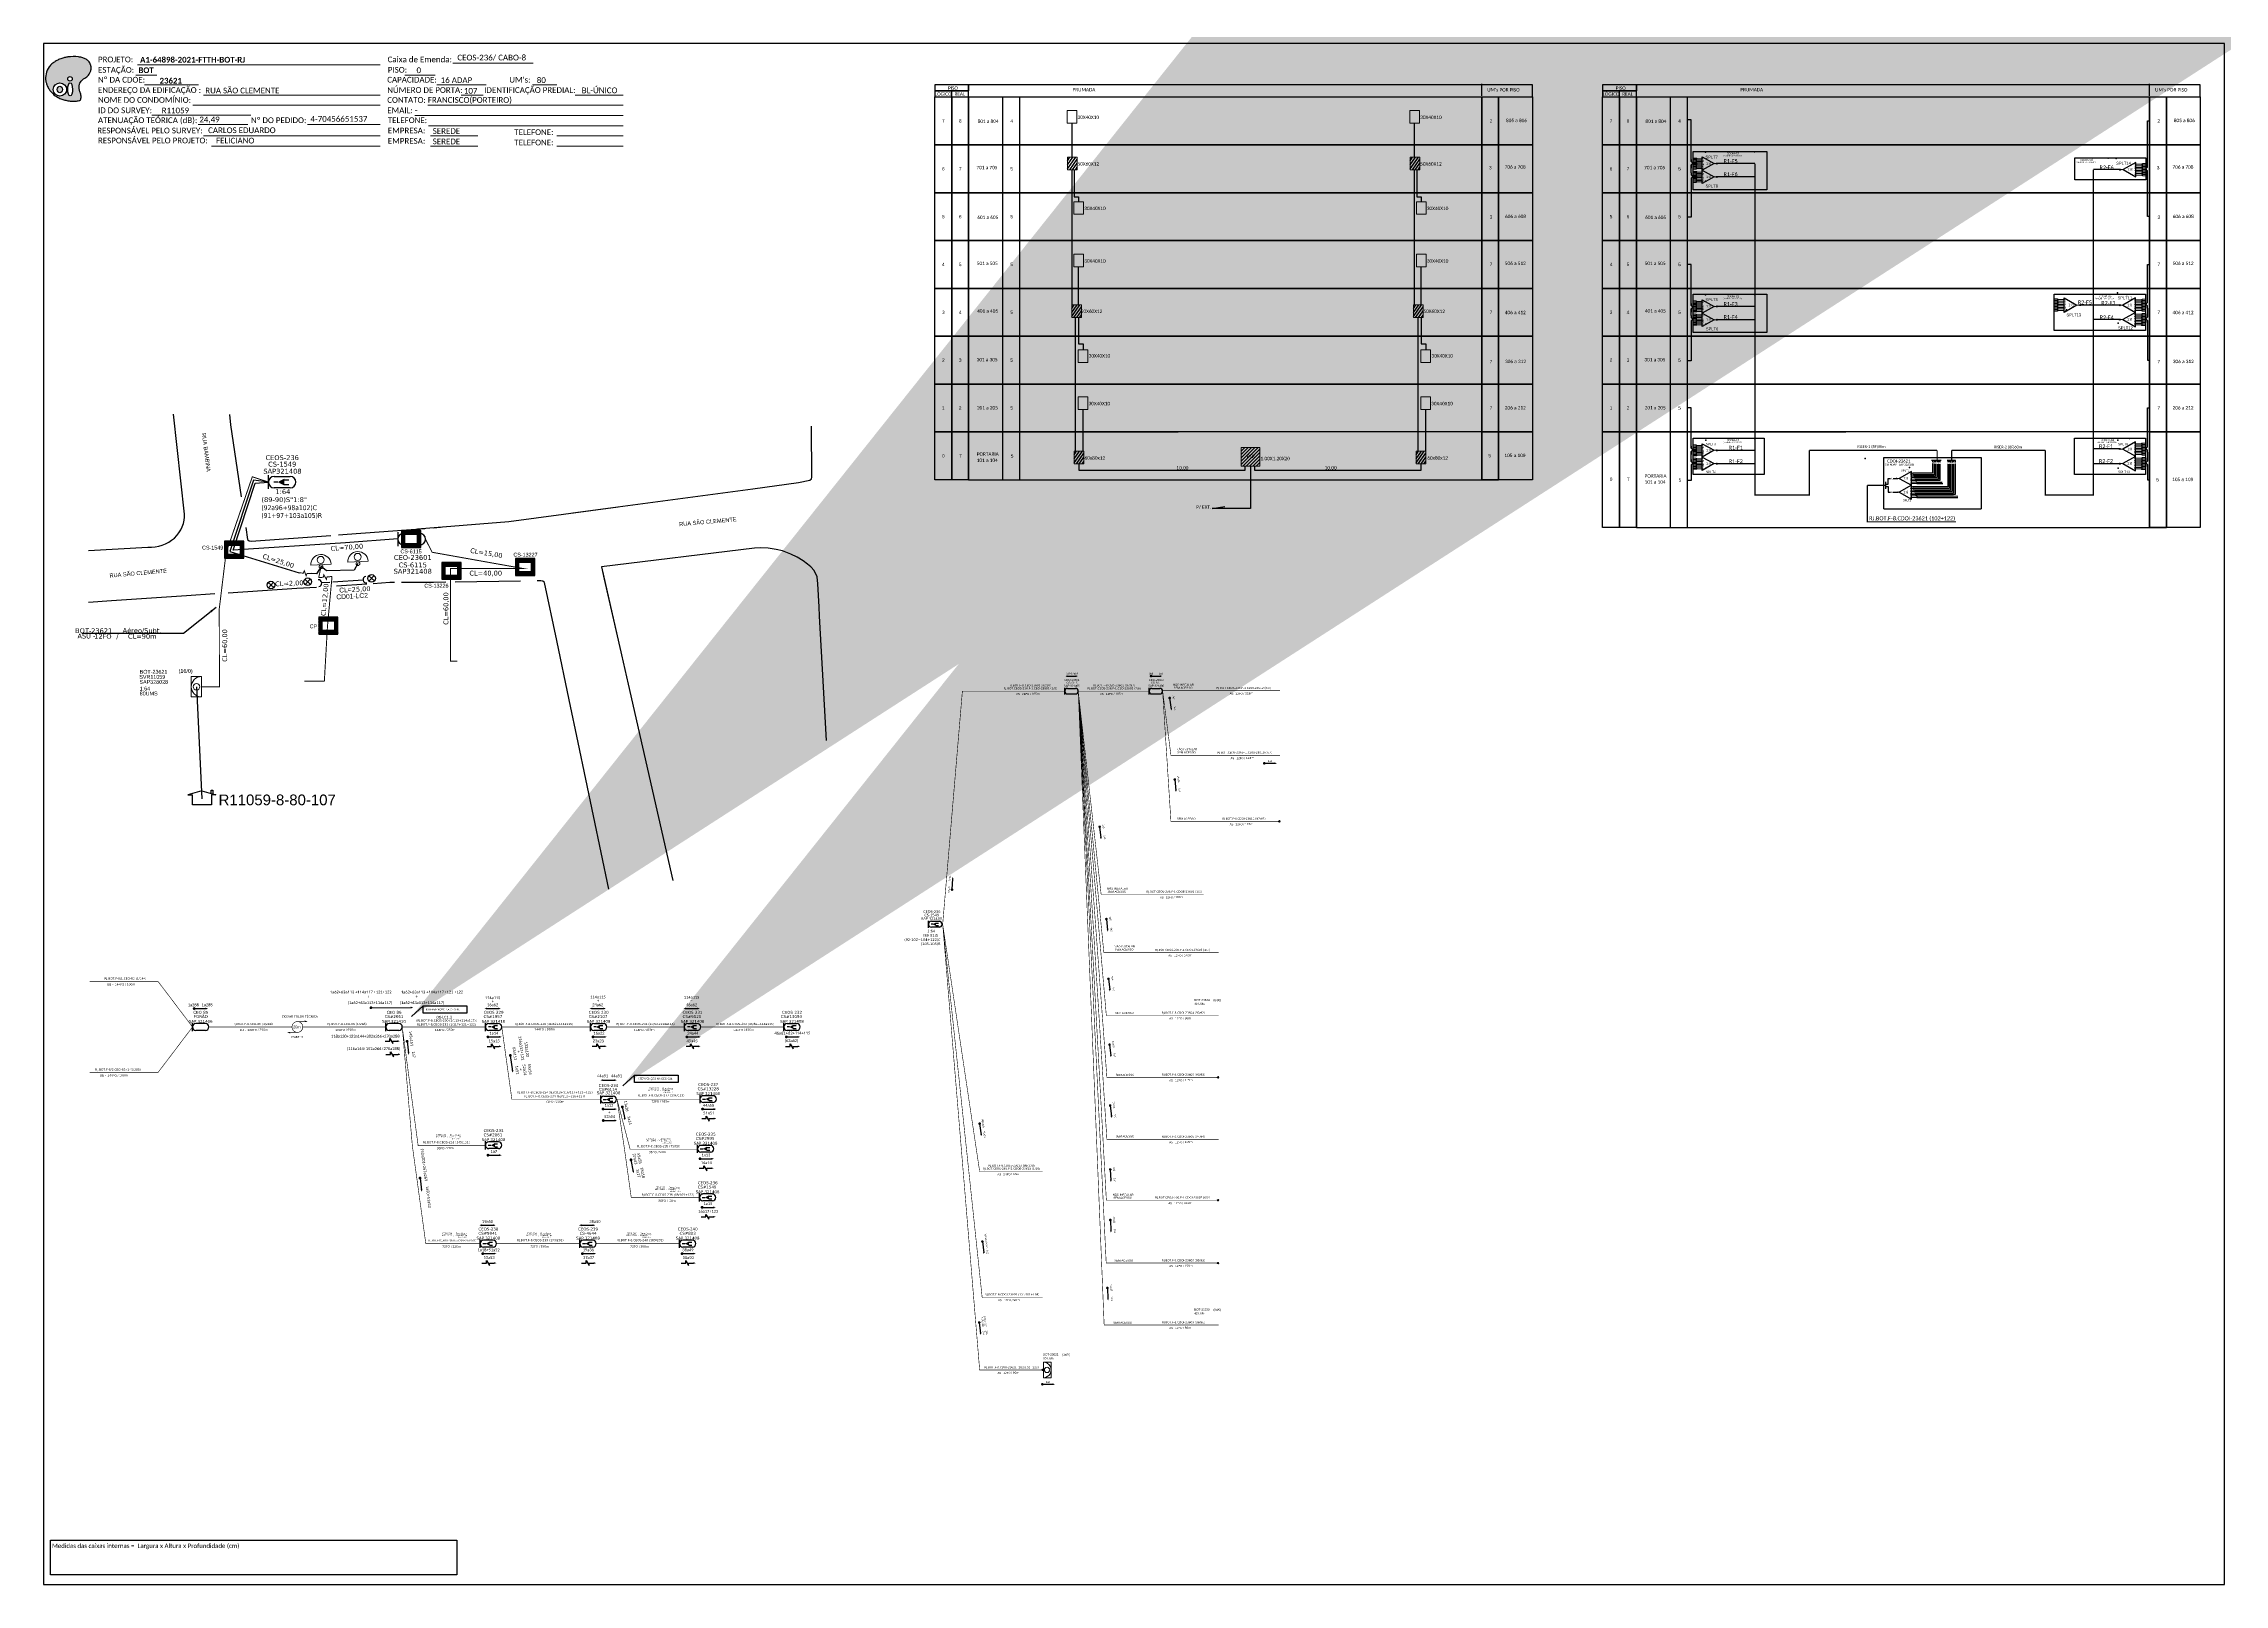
# Model space of a CAD drawing. Header units: metres. Extents: x -0.4 to 58.6, y 1.4 to 43.1.
import ezdxf
from ezdxf.enums import TextEntityAlignment as Align

# ---------------------------------------------------------------- set-up
doc = ezdxf.new("R2010")
doc.units = ezdxf.units.M
for name, color, linetype in [('10.1-Caixas Subterrâneas', 5, 'Continuous'), ('20.4-CEOS', 1, 'Continuous'), ('20.5-CABO AÉREO', 1, 'Continuous'), ('20.5-CEO', 1, 'Continuous'), ('CAP a instalar', 1, 'Continuous'), ('CDOE', 1, 'Continuous'), ('celulas gpon', 7, 'Continuous'), ('label_cabos', 7, 'Continuous'), ('locais', 7, 'Continuous'), ('QUADRA', 7, 'Continuous'), ('SETA', 7, 'Continuous'), ('Subida Lateral', 5, 'Continuous'), ('surveys', 7, 'Continuous'), ('surveys legendas', 7, 'Continuous')]:
    doc.layers.add(name, color=color, linetype=linetype)
for name, color, linetype, lineweight in [('10.4-Postes', 1, 'Continuous', 0), ("20.0-LEGENDA DOS CDO'S", 1, 'Continuous', 0), ('20.1-CDO_INTERIOR', 1, 'Continuous', 0), ('20.2-CDO_POSTE', 1, 'Continuous', 5), ('20.6-CORDOALHA_SUPORTE', 7, 'Continuous', 25), ('40.1-ETIQUETAS', 1, 'Continuous', 20), ('CORDOALHA_SUPORTE', 7, 'Continuous', 25), ('Segmento Logradouro Texto', 238, 'Continuous', 0)]:
    doc.layers.add(name, color=color, linetype=linetype, lineweight=lineweight)
doc.styles.add('ARIAL', font='arial.ttf')
doc.styles.add('DIGICADE', font='arial.ttf')
doc.styles.add('MtXpl_Calibri', font='calibri.ttf')
doc.styles.add('ROMANS', font='arial.ttf')
doc.styles.add('siredit', font='verdana.ttf')
doc.styles.get("Standard").update_dxf_attribs({"font": 'arial.ttf'})
doc.styles.add('WMF-Calibri0', font='calibri.ttf')
doc.styles.add('WMF-Calibri1', font='calibrib.ttf')
doc.linetypes.add('FENCELINE1', pattern='A,0.25,-0.1,[133,ltypeshp.shx,S=0.1,R=0,X=-0.1,Y=0],-0.1,1', length=1.45)
doc.linetypes.add('RESERVA', pattern='A,0.5,-0.15,["RESERVA",Standard,S=0.18,R=0,X=0,Y=-0.1],-1.3', length=1.95)
doc.dimstyles.new('CL', dxfattribs={"dimtxt": 1, "dimasz": 2, "dimexe": 0.18, "dimexo": 0.0625, "dimgap": 0.09, "dimtad": 0, "dimdec": 0, "dimrnd": 1, "dimzin": 0, "dimdsep": 46, "dimtxsty": 'siredit', "dimblk": 'NONE', "dimcen": 0, "dimse1": 1, "dimse2": 1, "dimsd1": 1, "dimsd2": 1, "dimclrt": 7, "dimadec": 0, "dimazin": 0, "dimtfac": 1, "dimtdec": 0, "dimtofl": 0, "dimtmove": 0, "dimatfit": 3, "dimfxl": 0, "dimtolj": 1, "dimtzin": 0, "dimarcsym": 0})
doc.dimstyles.get("Standard").update_dxf_attribs({"dimtxt": 0.18, "dimasz": 0.18, "dimexe": 0.18, "dimexo": 0.0625, "dimgap": 0.09, "dimtad": 0, "dimtih": 1, "dimtoh": 1, "dimdec": 4, "dimzin": 0, "dimdsep": 46, "dimtxsty": 'Standard', "dimcen": 0.09, "dimadec": 0, "dimazin": 0, "dimtfac": 1, "dimtdec": 4, "dimtofl": 0, "dimtmove": 0, "dimatfit": 3, "dimfxl": 0, "dimtolj": 1, "dimtzin": 0, "dimarcsym": 0})

# ---------------------------------------------------------------- blocks, each defined once
blk = doc.blocks.new('OI')
h = blk.add_hatch(color=40)
edge = h.paths.add_edge_path()
edge.add_spline(control_points=[(4.35, -0.67), (3.92, -0.99), (3.26, -1.5), (2.81, -2.59), (2.9, -3.5), (3.06, -4.27), (3.31, -4.85), (3.37, -5.39), (3.4, -5.88), (3.2, -6.4), (2.54, -6.61), (1.65, -6.63), (0.55, -6.67), (-0.56, -6.42), (-1.61, -6.14), (-2.77, -5.61), (-3.92, -4.77), (-4.89, -3.7), (-5.34, -2.65), (-5.6, -1.94), (-5.85, -0.96), (-5.71, 0.47), (-5.1, 2.02), (-4.14, 3.02), (-3.3, 3.61), (-2.37, 4.16), (-1.36, 4.44), (-0.56, 4.7), (0.79, 4.85), (2.24, 4.97), (3.79, 4.57), (4.67, 4.21), (5.44, 3.65), (5.76, 2.99), (6.03, 2.21), (6.01, 1.46), (5.72, 0.64), (5.31, 0.08), (4.88, -0.38), (4.51, -0.55), (4.35, -0.67)], knot_values=[0, 0, 0, 0, 1.60434, 2.417191, 3.427595, 4.282808, 4.776746, 5.304182, 5.888771, 6.258406, 6.858137, 7.79129, 8.986195, 10.124242, 11.187857, 12.242908, 13.953784, 15.414161, 16.515391, 17.349188, 17.675853, 19.552021, 21.515531, 22.568638, 23.63245, 24.621084, 25.782718, 26.745347, 27.142653, 29.870543, 31.004649, 31.921532, 32.709589, 33.801391, 34.042471, 35.192333, 35.971461, 36.628871, 37.254359, 37.836911, 37.836911, 37.836911, 37.836911], degree=3, periodic=0)
h.paths.add_polyline_path([(1.13, -0.87, -1), (-0.04, -0.87, -1)], flags=16)
edge = h.paths.add_edge_path(flags=16)
edge.add_ellipse((0.56, -3.59), major_axis=(-0.02, 1.71), ratio=0.361305, start_angle=0, end_angle=360)
h.paths.add_polyline_path([(-0.36, -3.62, -1), (-3.8, -3.62, -1)], flags=16)
edge = h.paths.add_edge_path(flags=0)
edge.add_ellipse((-2.08, -3.62), major_axis=(0, 0.885), ratio=0.758294, start_angle=0, end_angle=360)
at = {"color": 40}
for centre, radius in [((-2.08, -3.62), 1.72), ((0.54, -0.87), 0.587)]:
    blk.add_circle(centre, radius, dxfattribs=at)
blk.add_ellipse((-2.08, -3.62), major_axis=(0, 0.885), ratio=0.758294, start_param=-3.141592653589792, end_param=3.141592653589792, dxfattribs=at)
blk.add_ellipse((0.56, -3.59), major_axis=(-0.02, 1.71), ratio=0.361305, dxfattribs=at)
at = {"color": 40, "start_tangent": (-0.800898, -0.598801), "end_tangent": (-0.800898, -0.598801)}
blk.add_spline([(4.35, -0.67), (3.2, -1.78), (2.9, -2.54), (2.92, -3.55), (3.12, -4.38), (3.28, -4.85), (3.37, -5.37), (3.35, -5.95), (3.2, -6.29), (2.66, -6.55), (1.73, -6.63), (0.54, -6.62), (-0.58, -6.41), (-1.6, -6.11), (-2.56, -5.67), (-3.95, -4.67), (-4.89, -3.56), (-5.37, -2.56), (-5.64, -1.78), (-5.72, -1.46), (-5.63, 0.42), (-4.84, 2.22), (-4.13, 2.99), (-3.27, 3.62), (-2.4, 4.09), (-1.3, 4.47), (-0.37, 4.72), (0.02, 4.77), (2.75, 4.8), (3.85, 4.53), (4.69, 4.16), (5.31, 3.68), (5.85, 2.73), (5.93, 2.5), (5.94, 1.35), (5.67, 0.62), (5.29, 0.08), (4.84, -0.36), (4.35, -0.67)], degree=3, dxfattribs=at)
blk = doc.blocks.new('*U3')
at = {"layer": '20.4-CEOS', "color": 7, "style": 'siredit'}
for tag, p in [('FIBRAS_SPLITTER', (0, 0)), ('FIBRAS_TOP_C', (0, -4.13)), ('RESERVA_FINAIS', (0, -5.46))]:
    blk.add_attdef(tag, p, '', height=1.01, dxfattribs=at)
for tag, p, flags in [('QTDE', (0, -9.4), 1), ('ID_ATIVIDADE', (0, -6.77), 3), ('FATOR', (0, -8.09), 1), ('FID', (0, -10.71), 1)]:
    blk.add_attdef(tag, p, '', height=1.01, dxfattribs=dict(at, flags=flags))
blk = doc.blocks.new('*X6')
at = {"color": 0, "linetype": 'Continuous'}
for p, q in [((-1.25, 0.34099), (-0.49099, 1.1)), ((-1.25, 0.517767), (-0.667767, 1.1)), ((-1.25, 0.694544), (-0.844544, 1.1)), ((-1.25, 0.87132), (-1.02132, 1.1)), ((-1.25, 1.048097), (-1.198097, 1.1)), ((-1.25, 0.164214), (-0.8035, 0.610714)), ((-1.25, -0.012563), (-0.8035, 0.433937)), ((-1.25, -0.18934), (-0.8035, 0.25716)), ((-1.25, -0.366117), (-0.8035, 0.080383)), ((-0.789214, 0.625), (-0.314214, 1.1)), ((-0.612437, 0.625), (-0.137437, 1.1)), ((-0.43566, 0.625), (0.03934, 1.1)), ((-0.258883, 0.625), (0.216117, 1.1)), ((-0.082107, 0.625), (0.392893, 1.1)), ((0.09467, 0.625), (0.56967, 1.1)), ((0.271447, 0.625), (0.746447, 1.1)), ((0.448223, 0.625), (0.923223, 1.1)), ((0.625, 0.625), (1.1, 1.1)), ((0.801777, 0.625), (1.25, 1.073223)), ((0.8035, 0.449947), (1.25, 0.896447)), ((0.8035, 0.27317), (1.25, 0.71967)), ((0.8035, 0.096393), (1.25, 0.542893)), ((0.8035, -0.080383), (1.25, 0.366117)), ((0.8035, -0.25716), (1.25, 0.18934)), ((0.8035, -0.433937), (1.25, 0.012563)), ((-1.25, -0.542893), (-0.8035, -0.096393)), ((-1.25, -0.71967), (-0.8035, -0.27317)), ((-1.25, -0.896447), (-0.8035, -0.449947)), ((-1.25, -1.073223), (-0.801777, -0.625)), ((-1.1, -1.1), (-0.625, -0.625)), ((-0.923223, -1.1), (-0.448223, -0.625)), ((-0.746447, -1.1), (-0.271447, -0.625)), ((-0.56967, -1.1), (-0.09467, -0.625)), ((-0.392893, -1.1), (0.082107, -0.625)), ((-0.216117, -1.1), (0.258883, -0.625)), ((-0.03934, -1.1), (0.43566, -0.625)), ((0.137437, -1.1), (0.612437, -0.625)), ((0.314214, -1.1), (0.789214, -0.625)), ((0.49099, -1.1), (1.25, -0.34099)), ((0.667767, -1.1), (1.25, -0.517767)), ((0.8035, -0.610714), (1.25, -0.164214)), ((0.844544, -1.1), (1.25, -0.694544)), ((1.02132, -1.1), (1.25, -0.87132)), ((1.198097, -1.1), (1.25, -1.048097))]:
    blk.add_line(p, q, dxfattribs=at)
blk = doc.blocks.new('MANHOLE_MQ')
at = {"color": 0, "linetype": 'Continuous'}
for p, q in [((0.0000062, 0.0000057), (-0.0000063, 0.0000057)), ((-0.0000063, 0.0000057), (-0.0000063, -0.0000053)), ((-0.000004, 0.0000033), (0.000004, 0.0000033)), ((-0.000004, -0.0000029), (-0.000004, 0.0000033)), ((0.000004, 0.0000033), (0.000004, -0.0000029)), ((0.0000062, -0.0000053), (0.0000062, 0.0000057)), ((-0.0000063, -0.0000053), (0.0000062, -0.0000053)), ((0.000004, -0.0000029), (-0.000004, -0.0000029)), ((0.000004, -0.0000029), (0.000004, -0.0000029))]:
    blk.add_line(p, q, dxfattribs=at)
at = {"color": 0, "linetype": 'Continuous', "xscale": 5e-06, "yscale": 5e-06, "zscale": 1e-05}
blk.add_blockref('*X6', (0, 0.0000002), dxfattribs=at)
blk = doc.blocks.new('POLE_POLE')
at = {"color": 1}
for p, q in [((-0.0000031, 0.0000069), (0.0000027, 0.0000015)), ((0.0000025, 0.0000071), (-0.0000029, 0.0000013))]:
    blk.add_line(p, q, dxfattribs=at)
blk.add_circle((-0.0000002, 0.0000042), 0.00000396, dxfattribs=at)
blk = doc.blocks.new('*U8')
at = {"color": 0}
blk.add_line((2.14, -0.58), (-2.1, -0.68), dxfattribs=at)
for centre, radius in [((0, 0.38), 0.733), ((0.03, -1.03), 0.393)]:
    blk.add_circle(centre, radius, dxfattribs=at)
blk.add_arc((0.02, -0.63), 2.12, 1.3782, 181.3782, dxfattribs=at)
blk = doc.blocks.new('Inst CORD BENZINAL 4.55MM 3F')
at = {"color": 0, "lineweight": 0, "style": 'ROMANS'}
blk.add_attdef('FID', (-19.18, -2.21), '', height=1, dxfattribs=at)
blk.add_attdef('LANCE', text='', height=1, dxfattribs=at).set_placement((-0.54, -2.21), align=Align.RIGHT)
at = {"color": 0, "lineweight": 0, "style": 'ROMANS', "flags": 3}
for tag, p in [('FATOR', (-5.2, -4.44)), ('ID_ATIVIDADE', (-5.2, -6.67))]:
    blk.add_attdef(tag, p, '', height=1, dxfattribs=at)
at = {"layer": 'label_cabos', "color": 0, "style": 'siredit'}
blk.add_attdef('QTDE', (-0.54, -2.21), '', height=1, rotation=359.69, dxfattribs=at)
blk = doc.blocks.new('LEGENDA DOS CABOS')
at = {"layer": 'label_cabos', "color": 0, "style": 'siredit'}
for tag, p in [('TIPO_CABO', (2.74, 0.52)), ('ID', (4.24, 1.63)), ('CABO', (6.16, 0.47)), ('/', (9.19, 0.47)), ('METROS', (14.36, 0.47)), ('XX', (14.31, 1.67))]:
    blk.add_attdef(tag, text='', height=1, rotation=359.69, dxfattribs=at).set_placement(p, align=Align.MIDDLE_CENTER)
blk = doc.blocks.new('A$C415C251F')
at = {"color": 3}
blk.add_point((0, 0), dxfattribs=at)
blk = doc.blocks.new('LEG_CDOIA8_C-SPLT_ESQ')
at = {"color": 3, "extrusion": (0, 0, -1), "xscale": -1, "zscale": -1}
blk.add_blockref('A$C415C251F', (0, 0), dxfattribs=at)
at = {"style": 'ARIAL', "flags": 4}
blk.add_attdef('SPLITAGEM', text='', height=1.5, dxfattribs=at).set_placement((18.6, -12.6), align=Align.CENTER)
at = {"color": 1, "style": 'WMF-Calibri0', "flags": 4}
blk.add_attdef('MODELO', text='', height=1.5, dxfattribs=at).set_placement((22.5, -4.5), align=Align.CENTER)
blk.add_attdef('CDO', (21.4, -2.6), '', height=2, dxfattribs=at)
blk = doc.blocks.new('SPLITTER_')
blk.add_point((0, 0))
at = {"style": 'ARIAL', "flags": 4}
blk.add_attdef('SPLT', (0, -3.3), '', height=1.5, dxfattribs=at)
blk = doc.blocks.new('SPLT_1-8_SC-APC_ESQ')
at = {"color": 3, "lineweight": 0}
for points in [[(2.4, -3), (0, -3)], [(2.4, -4), (0, -4)], [(2.4, -4.2), (0, -4.2)], [(2.4, -5.2), (0, -5.2)], [(2.4, -5.3), (0, -5.3)], [(2.4, -6.3), (0, -6.3)], [(2.4, -6.5), (0, -6.5)], [(2.4, -7.5), (0, -7.5)], [(2.4, -7.6), (0, -7.6)], [(2.4, -8.6), (0, -8.6)], [(2.4, -8.8), (0, -8.8)], [(2.4, -9.8), (0, -9.8)], [(2.4, -9.9), (0, -9.9)], [(2.4, -10.9), (0, -10.9)], [(2.4, -11.1), (0, -11.1)], [(2.4, -12.1), (0, -12.1)], [(2.4, -3), (2.4, -4)], [(2.4, -4.2), (2.4, -5.2)], [(2.4, -5.3), (2.4, -6.3)], [(2.4, -6.5), (2.4, -7.5)], [(2.4, -7.6), (2.4, -8.6)], [(2.4, -8.8), (2.4, -9.8)], [(2.4, -9.9), (2.4, -10.9)], [(2.4, -11.1), (2.4, -12.1)], [(3, -3.5), (7.4, -3.5)], [(7.4, -4.7), (3, -4.7)], [(7.4, -5.8), (3, -5.8)], [(7.4, -7), (3, -7)], [(7.4, -8.1), (3, -8.1)], [(7.4, -9.3), (3, -9.3)], [(7.4, -10.4), (3, -10.4)], [(7.4, -11.6), (3, -11.6)]]:
    blk.add_lwpolyline(points, dxfattribs=at)
for points in [[(3, -3.2), (2.4, -3.2), (2.4, -3.8), (3, -3.8)], [(3, -4.4), (2.4, -4.4), (2.4, -5), (3, -5)], [(3, -5.5), (2.4, -5.5), (2.4, -6.1), (3, -6.1)], [(3, -6.7), (2.4, -6.7), (2.4, -7.3), (3, -7.3)], [(3, -7.8), (2.4, -7.8), (2.4, -8.4), (3, -8.4)], [(3, -9), (2.4, -9), (2.4, -9.6), (3, -9.6)], [(3, -10.1), (2.4, -10.1), (2.4, -10.7), (3, -10.7)], [(3, -11.3), (2.4, -11.3), (2.4, -11.9), (3, -11.9)]]:
    blk.add_lwpolyline(points, close=True, dxfattribs=at)
at = {"color": 1}
blk.add_lwpolyline([(7.4, -2.1), (17, -7.5), (7.4, -13), (7.4, -2.1)], dxfattribs=at)
at = {"color": 1, "lineweight": 0}
blk.add_lwpolyline([(17, -7.5), (19.3, -7.5)], dxfattribs=at)
at = {"color": 1, "style": 'ARIAL'}
for s, height, p in [('S2', 0.75, (7.6, -5)), ('S3', 0.75, (7.6, -6.2)), ('S4', 0.75, (7.6, -7.4)), ('S5', 0.75, (7.5, -8.6)), ('S6', 0.75, (7.6, -9.7)), ('S7', 0.75, (7.6, -10.8)), ('S8', 0.75, (7.6, -11.9)), ('S1', 0.75, (7.7, -3.8)), ('1:8', 2, (10.5, -8.4))]:
    blk.add_text(s, height=height, dxfattribs=at).set_placement(p)
blk = doc.blocks.new('LEG_CDOIA8_C-SPLT_DIR')
at = {"color": 3}
blk.add_blockref('A$C415C251F', (0, 0), dxfattribs=at)
at = {"color": 1, "style": 'WMF-Calibri0', "flags": 4}
blk.add_attdef('CDO', (-26.8, -2.6), '', height=2, dxfattribs=at)
blk.add_attdef('MODELO', text='', height=1.5, dxfattribs=at).set_placement((-22.2, -4.5), align=Align.CENTER)
at = {"style": 'ARIAL', "flags": 4}
blk.add_attdef('SPLITAGEM', text='', height=1.5, dxfattribs=at).set_placement((-18.4, -12.6), align=Align.CENTER)
blk = doc.blocks.new('SPLT_1-8_SC-APC')
at = {"color": 1, "lineweight": 0}
blk.add_lwpolyline([(-17, -7.5), (-19.3, -7.5)], dxfattribs=at)
at = {"color": 1}
blk.add_lwpolyline([(-7.4, -2.1), (-17, -7.5), (-7.4, -13), (-7.4, -2.1)], dxfattribs=at)
at = {"color": 3, "lineweight": 0}
for points in [[(-3, -3.5), (-7.4, -3.5)], [(-7.4, -4.7), (-3, -4.7)], [(-7.4, -5.8), (-3, -5.8)], [(-7.4, -7), (-3, -7)], [(-7.4, -8.1), (-3, -8.1)], [(-7.4, -9.3), (-3, -9.3)], [(-7.4, -10.4), (-3, -10.4)], [(-7.4, -11.6), (-3, -11.6)], [(-2.4, -3), (-2.4, -4)], [(-2.4, -3), (0, -3)], [(-2.4, -4), (0, -4)], [(-2.4, -4.2), (-2.4, -5.2)], [(-2.4, -4.2), (0, -4.2)], [(-2.4, -5.2), (0, -5.2)], [(-2.4, -5.3), (-2.4, -6.3)], [(-2.4, -5.3), (0, -5.3)], [(-2.4, -6.3), (0, -6.3)], [(-2.4, -6.5), (-2.4, -7.5)], [(-2.4, -6.5), (0, -6.5)], [(-2.4, -7.5), (0, -7.5)], [(-2.4, -7.6), (-2.4, -8.6)], [(-2.4, -7.6), (0, -7.6)], [(-2.4, -8.6), (0, -8.6)], [(-2.4, -8.8), (-2.4, -9.8)], [(-2.4, -8.8), (0, -8.8)], [(-2.4, -9.8), (0, -9.8)], [(-2.4, -9.9), (-2.4, -10.9)], [(-2.4, -9.9), (0, -9.9)], [(-2.4, -10.9), (0, -10.9)], [(-2.4, -11.1), (-2.4, -12.1)], [(-2.4, -11.1), (0, -11.1)], [(-2.4, -12.1), (0, -12.1)]]:
    blk.add_lwpolyline(points, dxfattribs=at)
for points in [[(-3, -3.2), (-2.4, -3.2), (-2.4, -3.8), (-3, -3.8)], [(-3, -4.4), (-2.4, -4.4), (-2.4, -5), (-3, -5)], [(-3, -5.5), (-2.4, -5.5), (-2.4, -6.1), (-3, -6.1)], [(-3, -6.7), (-2.4, -6.7), (-2.4, -7.3), (-3, -7.3)], [(-3, -7.8), (-2.4, -7.8), (-2.4, -8.4), (-3, -8.4)], [(-3, -9), (-2.4, -9), (-2.4, -9.6), (-3, -9.6)], [(-3, -10.1), (-2.4, -10.1), (-2.4, -10.7), (-3, -10.7)], [(-3, -11.3), (-2.4, -11.3), (-2.4, -11.9), (-3, -11.9)]]:
    blk.add_lwpolyline(points, close=True, dxfattribs=at)
at = {"color": 1, "style": 'ARIAL'}
for s, height, p in [('1:8', 2, (-13.9, -8.4)), ('S1', 0.75, (-8.7, -3.8)), ('S2', 0.75, (-8.7, -5)), ('S3', 0.75, (-8.7, -6.2)), ('S4', 0.75, (-8.7, -7.4)), ('S5', 0.75, (-8.7, -8.6)), ('S6', 0.75, (-8.7, -9.7)), ('S7', 0.75, (-8.7, -10.8)), ('S8', 0.75, (-8.7, -11.9))]:
    blk.add_text(s, height=height, dxfattribs=at).set_placement(p)
blk = doc.blocks.new('ETIQUETA_RS5F')
at = {"layer": '40.1-ETIQUETAS', "color": 0, "style": 'siredit'}
blk.add_text('/', height=1.5, dxfattribs=at).set_placement((1.5, -2), align=Align.MIDDLE_RIGHT)
for tag, p in [('ETIQUETA_R_SECUNDARIA', (1.2, 2.1)), ('ETIQUETA_R_PRIMARIA', (1.2, 4.1)), ('F_ATIVAS/F_MORTAS', (1.1, -4.2))]:
    blk.add_attdef(tag, text='', height=1.5, dxfattribs=at).set_placement(p, align=Align.MIDDLE_CENTER)
for tag, p in [('TIPO_CABO', (-6.6, -2.1)), ('CAP_CABO', (0.4, -2.1))]:
    blk.add_attdef(tag, text='', height=1.5, dxfattribs=at).set_placement(p, align=Align.MIDDLE_RIGHT)
for tag, p in [('FUSÃO_1', (0.8, -8.4)), ('FUSÃO_2', (0.8, -10.6)), ('FUSÃO_3', (0.8, -12.9)), ('FUSÃO_4', (0.8, -15.1)), ('FUSÃO_5', (0.8, -17.2))]:
    blk.add_attdef(tag, text='', height=1.5, dxfattribs=at).set_placement(p, align=Align.CENTER)
blk.add_attdef('METROS', text='', height=1.5, dxfattribs=at).set_placement((2.1, -2), align=Align.MIDDLE_LEFT)
blk = doc.blocks.new('CDOE-TEXTO PADRÃO')
at = {"layer": "20.0-LEGENDA DOS CDO'S", "color": 0, "style": 'ARIAL'}
for tag, p in [('CDO_N', (0.5, 7.4)), ('CORDOALHA', (0.5, 4.3)), ('SAP', (0.5, 1.7)), ('SPLITER_1', (0.6, -0.9)), ('SPLITER_2', (0.6, -3.5)), ('(XX-XX_F)S', (0.5, -8.3)), ('(XX-XX_L)S', (0.5, -10.8)), ('UMS', (0.5, -13.1))]:
    blk.add_attdef(tag, p, '', height=1.7, rotation=0.118, dxfattribs=at)
blk.add_attdef('FIBRAS_UTILIZADAS', text='', height=1.7, rotation=0.118, dxfattribs=at).set_placement((19.8, 7.4), align=Align.CENTER)
blk = doc.blocks.new('SURVEY_SURVEY')
for p, q in [((0, 0.0000127), (-0.0000126, 0.000009)), ((-0.0000126, 0.000009), (-0.0000086, 0.000009)), ((-0.0000086, 0), (-0.0000086, 0.000009)), ((0.0000086, 0), (-0.0000086, 0)), ((0, 0.0000127), (0.0000126, 0.000009)), ((0.0000084, 0.0000132), (0.0000098, 0.0000132)), ((0.0000084, 0.0000103), (0.0000084, 0.0000132)), ((0.0000126, 0.000009), (0.0000086, 0.000009)), ((0.0000086, 0.000009), (0.0000086, 0)), ((0.0000098, 0.0000132), (0.0000098, 0.0000099))]:
    blk.add_line(p, q)
blk = doc.blocks.new('_None')
blk = doc.blocks.new('Inst CB DT OCUP CFOA-SM-DD-S-36')
at = {"layer": 'label_cabos', "color": 0, "style": 'siredit'}
for tag, flags, p in [('ID_ATIVIDADE', 3, (1.3, 2.7)), ('FATOR', 1, (11.6, 2.6))]:
    blk.add_attdef(tag, text='', height=1, rotation=359.69, dxfattribs=dict(at, flags=flags)).set_placement(p, align=Align.MIDDLE_CENTER)
for tag, p in [('TIPO_CABO', (1.1, 0)), ('DESTINO_CABO', (3.1, 1.3)), ('CABO', (4.7, -0.1)), ('/', (7.7, -0.1)), ('LANCE', (10.4, 0)), ('TIPO_CABO', (13.1, 1.2)), ('UND', (16.5, 0)), ('FID', (13.6, -1.4))]:
    blk.add_attdef(tag, text='', height=1, rotation=359.69, dxfattribs=at).set_placement(p, align=Align.MIDDLE_CENTER)
blk.add_attdef('QTDE', (11.9, -0.5), '', height=1, rotation=359.69, dxfattribs=at)
blk = doc.blocks.new('Inst CB DT OCUP CFOA-SM-DD-S-72')
at = {"layer": 'label_cabos', "color": 0, "style": 'siredit'}
for tag, flags, p in [('ID_ATIVIDADE', 3, (1.3, 2.7)), ('FATOR', 1, (11.6, 2.6))]:
    blk.add_attdef(tag, text='', height=1, rotation=359.69, dxfattribs=dict(at, flags=flags)).set_placement(p, align=Align.MIDDLE_CENTER)
for tag, p in [('TIPO_CABO', (1.1, 0)), ('DESTINO_CABO', (3.1, 1.3)), ('CABO', (4.7, -0.1)), ('/', (7.7, -0.1)), ('LANCE', (10.4, 0)), ('TIPO_CABO', (13.1, 1.2)), ('UND', (16.5, 0)), ('FID', (13.6, -1.4))]:
    blk.add_attdef(tag, text='', height=1, rotation=359.69, dxfattribs=at).set_placement(p, align=Align.MIDDLE_CENTER)
blk.add_attdef('QTDE', (11.9, -0.5), '', height=1, rotation=359.69, dxfattribs=at)
blk = doc.blocks.new('*U36')
at = {"color": 3}
blk.add_lwpolyline([(0.0000405, 0.000041), (0.0001936, 0.000041), (0.0001936, 0.0000158), (0.0000405, 0.0000158)], close=True, dxfattribs=at)
at = {"color": 3, "style": 'ARIAL'}
blk.add_attdef('SERVIÇO_EM_EMENDA_EXIST', text='', height=0.00000666, dxfattribs=at).set_placement((0.0001321, 0.0000254), align=Align.RIGHT)
blk.add_attdef('FID', (0.0001344, 0.0000254), '', height=0.00000666, dxfattribs=at)
at = {"layer": '10.4-Postes', "lineweight": 0, "style": 'ROMANS'}
for tag, p, flags in [('ID_ATIVIDADE', (-0.0000068, -0.0000086), 3), ('QTDE', (-0.000006, -0.000014), 3), ('FATOR', (-0.0000019, -0.0000113), 1)]:
    blk.add_attdef(tag, p, '', height=0.00000209, dxfattribs=dict(at, flags=flags))
at = {"color": 3}
blk.add_leader([(-0.0000002, 0.0000042), (0.0000405, 0.000041)], dimstyle='CL', override={"dimgap": 0.09, "dimtad": 0}, dxfattribs=at)
blk = doc.blocks.new('*U40')
at = {"color": 3}
blk.add_lwpolyline([(0.0000405, 0.000041), (0.0001936, 0.000041), (0.0001936, 0.0000158), (0.0000405, 0.0000158)], close=True, dxfattribs=at)
at = {"color": 3, "style": 'ARIAL'}
blk.add_attdef('SERVIÇO_EM_EMENDA_EXIST', text='', height=0.00000666, dxfattribs=at).set_placement((0.0001321, 0.0000254), align=Align.RIGHT)
blk.add_attdef('FID', (0.0001344, 0.0000254), '', height=0.00000666, dxfattribs=at)
at = {"layer": '10.4-Postes', "lineweight": 0, "style": 'ROMANS'}
for tag, p, flags in [('ID_ATIVIDADE', (-0.0000068, -0.0000086), 3), ('QTDE', (-0.000006, -0.000014), 3), ('FATOR', (-0.0000019, -0.0000113), 1)]:
    blk.add_attdef(tag, p, '', height=0.00000209, dxfattribs=dict(at, flags=flags))
at = {"color": 3}
blk.add_leader([(-0.0000002, 0.0000042), (0.0000405, 0.000041)], dimstyle='CL', override={"dimgap": 0.09, "dimtad": 0}, dxfattribs=at)

msp = doc.modelspace()

# ---------------------------------------------------------------- hatches: boundary and pattern name
h = msp.add_hatch(color=3)
h.dxf.hatch_style = 1
edge = h.paths.add_edge_path()
edge.add_arc((44.908, 39.897), 0.0149, 0, 360)
h = msp.add_hatch(color=3)
h.dxf.hatch_style = 1
edge = h.paths.add_edge_path()
edge.add_arc((55.824, 39.734), 0.0149, 0, 360)
h = msp.add_hatch(color=3)
h.dxf.hatch_style = 1
edge = h.paths.add_edge_path()
edge.add_arc((44.908, 39.536), 0.0149, 0, 360)
h = msp.add_hatch(color=3)
h.dxf.hatch_style = 1
edge = h.paths.add_edge_path()
edge.add_arc((44.908, 36.033), 0.0149, 0, 360)
h = msp.add_hatch(color=3)
h.dxf.hatch_style = 1
edge = h.paths.add_edge_path()
edge.add_arc((54.743, 36.069), 0.0149, 0, 360)
h = msp.add_hatch(color=3)
h.dxf.hatch_style = 1
edge = h.paths.add_edge_path()
edge.add_arc((55.818, 36.068), 0.0149, 0, 360)
h = msp.add_hatch(color=3)
h.dxf.hatch_style = 1
edge = h.paths.add_edge_path()
edge.add_arc((44.908, 35.672), 0.0149, 0, 360)
h = msp.add_hatch(color=3)
h.dxf.hatch_style = 1
edge = h.paths.add_edge_path()
edge.add_arc((55.817, 35.676), 0.0149, 0, 360)
at = {"linetype": 'Continuous'}
h = msp.add_hatch(dxfattribs=at)
h.set_pattern_fill('ANSI31', color=1, scale=0.020077, style=0)
h.set_pattern_definition([(45, (-59.307564, -24.336783), (-0.0450746, 0.0450746), [])])
h.paths.add_polyline_path([(32.284, 32.217), (32.03, 32.217), (32.03, 31.71), (32.538, 31.71), (32.538, 32.217)])
h.paths.add_polyline_path([(32.192, 31.923), (32.396, 31.923), (32.396, 32.034), (32.192, 32.034)], flags=24)
h = msp.add_hatch(color=3)
h.dxf.hatch_style = 1
edge = h.paths.add_edge_path()
edge.add_arc((44.908, 32.137), 0.0149, 0, 360)
h = msp.add_hatch(color=3)
h.dxf.hatch_style = 1
edge = h.paths.add_edge_path()
edge.add_arc((55.815, 32.175), 0.0149, 0, 360)
h = msp.add_hatch(color=3)
h.dxf.hatch_style = 1
edge = h.paths.add_edge_path()
edge.add_arc((44.908, 31.776), 0.0149, 0, 360)
h = msp.add_hatch(color=3)
h.dxf.hatch_style = 1
edge = h.paths.add_edge_path()
edge.add_arc((49.771, 31.379), 0.00886, 0, 360)
h = msp.add_hatch(color=3)
h.dxf.hatch_style = 1
edge = h.paths.add_edge_path()
edge.add_arc((50.212, 31.518), 0.00836, 0, 360)
h = msp.add_hatch(color=3)
h.dxf.hatch_style = 1
edge = h.paths.add_edge_path()
edge.add_arc((50.229, 31.478), 0.00836, 0, 360)
h = msp.add_hatch(color=3)
h.dxf.hatch_style = 1
edge = h.paths.add_edge_path()
edge.add_arc((50.247, 31.439), 0.00836, 0, 360)
h = msp.add_hatch(color=3)
h.dxf.hatch_style = 1
edge = h.paths.add_edge_path()
edge.add_arc((50.264, 31.399), 0.00836, 0, 360)
h = msp.add_hatch(color=3)
h.dxf.hatch_style = 1
edge = h.paths.add_edge_path()
edge.add_arc((50.281, 31.359), 0.00836, 0, 360)
h = msp.add_hatch(color=3)
h.dxf.hatch_style = 1
edge = h.paths.add_edge_path()
edge.add_arc((50.299, 31.319), 0.00836, 0, 360)
h = msp.add_hatch(color=3)
h.dxf.hatch_style = 1
edge = h.paths.add_edge_path()
edge.add_arc((55.817, 31.777), 0.0149, 0, 360)
h = msp.add_hatch(color=3)
h.dxf.hatch_style = 1
edge = h.paths.add_edge_path()
edge.add_arc((49.809, 31.002), 0.00886, 0, 360)
h = msp.add_hatch(color=3)
h.dxf.hatch_style = 1
edge = h.paths.add_edge_path()
edge.add_arc((50.212, 31.149), 0.00836, 0, 360)
h = msp.add_hatch(color=3)
h.dxf.hatch_style = 1
edge = h.paths.add_edge_path()
edge.add_arc((50.229, 31.102), 0.00836, 0, 360)
h = msp.add_hatch(color=3)
h.dxf.hatch_style = 1
edge = h.paths.add_edge_path()
edge.add_arc((50.247, 31.062), 0.00836, 0, 360)
h = msp.add_hatch(color=3)
h.dxf.hatch_style = 1
edge = h.paths.add_edge_path()
edge.add_arc((50.264, 31.022), 0.00836, 0, 360)
h = msp.add_hatch(color=3)
h.dxf.hatch_style = 1
edge = h.paths.add_edge_path()
edge.add_arc((50.281, 30.982), 0.00836, 0, 360)
h = msp.add_hatch(color=3)
h.dxf.hatch_style = 1
edge = h.paths.add_edge_path()
edge.add_arc((50.299, 30.943), 0.00836, 0, 360)
h = msp.add_hatch(color=3)
h.dxf.hatch_style = 1
edge = h.paths.add_edge_path()
edge.add_arc((50.316, 31.279), 0.00836, 0, 360)
h = msp.add_hatch(color=3)
h.dxf.hatch_style = 1
edge = h.paths.add_edge_path()
edge.add_arc((50.316, 30.903), 0.00836, 0, 360)
h = msp.add_hatch(color=3)
h.dxf.hatch_style = 1
edge = h.paths.add_edge_path()
edge.add_arc((50.333, 31.239), 0.00836, 0, 360)
h = msp.add_hatch(color=3)
h.dxf.hatch_style = 1
edge = h.paths.add_edge_path()
edge.add_arc((50.333, 30.863), 0.00836, 0, 360)
at = {"layer": 'CDOE', "linetype": 'Continuous'}
h = msp.add_hatch(dxfattribs=at)
h.set_pattern_fill('ANSI31', color=1, scale=0.02, angle=10, style=0)
h.set_pattern_definition([(55, (-9.844227, 5.15406), (-0.052016155, 0.0364221), [])])
h.paths.add_polyline_path([(27.592, 40.072), (27.33, 40.072), (27.33, 39.731), (27.592, 39.731)])
h.paths.add_polyline_path([(27.589, 39.829), (28.211, 39.829), (28.211, 39.969), (27.589, 39.969)], flags=9)
h = msp.add_hatch(dxfattribs=at)
h.set_pattern_fill('ANSI31', color=1, scale=0.02, angle=10, style=0)
h.set_pattern_definition([(55, (-0.5681, 5.15406), (-0.052016155, 0.0364221), [])])
h.paths.add_polyline_path([(36.868, 40.072), (36.606, 40.072), (36.606, 39.731), (36.868, 39.731)])
h.paths.add_polyline_path([(36.865, 39.829), (37.487, 39.829), (37.487, 39.969), (36.865, 39.969)], flags=9)
h = msp.add_hatch(dxfattribs=at)
h.set_pattern_fill('ANSI31', color=1, scale=0.02, angle=10, style=0)
h.set_pattern_definition([(55, (-9.7316, 1.1567), (-0.052016155, 0.0364221), [])])
h.paths.add_polyline_path([(27.705, 36.075), (27.443, 36.075), (27.443, 35.734), (27.705, 35.734)])
h.paths.add_polyline_path([(27.702, 35.832), (28.324, 35.832), (28.324, 35.971), (27.702, 35.971)], flags=9)
h = msp.add_hatch(dxfattribs=at)
h.set_pattern_fill('ANSI31', color=1, scale=0.02, angle=10, style=0)
h.set_pattern_definition([(55, (-0.48103, 1.1567), (-0.052016155, 0.0364221), [])])
h.paths.add_polyline_path([(36.955, 36.075), (36.694, 36.075), (36.694, 35.734), (36.955, 35.734)])
h.paths.add_polyline_path([(36.952, 35.832), (37.575, 35.832), (37.575, 35.971), (36.952, 35.971)], flags=9)
h = msp.add_hatch(dxfattribs=at)
h.set_pattern_fill('ANSI31', color=1, scale=0.02, angle=10, style=0)
h.set_pattern_definition([(55, (-9.66418, -2.804413), (-0.052016155, 0.0364221), [])])
h.paths.add_polyline_path([(27.772, 32.114), (27.51, 32.114), (27.51, 31.773), (27.772, 31.773)])
h.paths.add_polyline_path([(27.769, 31.871), (28.391, 31.871), (28.391, 32.01), (27.769, 32.01)], flags=9)
h = msp.add_hatch(dxfattribs=at)
h.set_pattern_fill('ANSI31', color=1, scale=0.02, angle=10, style=0)
h.set_pattern_definition([(55, (-0.409874, -2.804413), (-0.052016155, 0.0364221), [])])
h.paths.add_polyline_path([(37.027, 32.114), (36.765, 32.114), (36.765, 31.773), (37.027, 31.773)])
h.paths.add_polyline_path([(37.024, 31.871), (37.646, 31.871), (37.646, 32.01), (37.024, 32.01)], flags=9)

# ---------------------------------------------------------------- linework, layer by layer
for p, q in [((23.738, 41.701), (24.195, 41.701)), ((24.195, 41.701), (24.653, 41.701)), ((24.195, 40.406), (24.195, 41.701)), ((24.195, 41.701), (24.653, 41.701)), ((24.653, 41.701), (24.653, 40.406)), ((24.653, 41.701), (38.542, 41.701)), ((24.653, 40.406), (24.653, 41.701)), ((24.653, 41.701), (38.542, 41.701)), ((38.542, 41.701), (38.542, 40.406)), ((41.816, 41.701), (42.274, 41.701)), ((42.274, 41.701), (42.732, 41.701)), ((42.274, 40.406), (42.274, 41.701)), ((42.274, 41.701), (42.732, 41.701)), ((42.732, 41.701), (56.621, 41.701)), ((42.732, 40.406), (42.732, 41.701)), ((42.732, 41.701), (42.732, 40.406)), ((42.732, 41.701), (56.621, 41.701)), ((56.621, 41.701), (56.621, 40.406)), ((24.653, 40.406), (24.195, 40.406)), ((24.195, 40.406), (24.653, 40.406)), ((24.195, 39.111), (24.195, 40.406)), ((38.542, 40.406), (24.653, 40.406)), ((24.653, 40.406), (24.653, 39.111)), ((24.653, 40.406), (38.542, 40.406)), ((24.653, 39.111), (24.653, 40.406)), ((38.542, 40.406), (38.542, 39.111)), ((42.274, 40.406), (42.732, 40.406)), ((42.274, 39.111), (42.274, 40.406)), ((42.732, 40.406), (42.274, 40.406)), ((42.732, 40.406), (56.621, 40.406)), ((42.732, 39.111), (42.732, 40.406)), ((42.732, 40.406), (42.732, 39.111)), ((56.621, 40.406), (42.732, 40.406)), ((56.621, 40.406), (56.621, 39.111)), ((24.195, 39.111), (24.653, 39.111)), ((24.195, 37.816), (24.195, 39.111)), ((24.653, 39.111), (24.195, 39.111)), ((24.653, 39.111), (24.653, 37.816)), ((24.653, 39.111), (38.542, 39.111)), ((24.653, 37.816), (24.653, 39.111)), ((38.542, 39.111), (24.653, 39.111)), ((38.542, 39.111), (38.542, 37.816)), ((42.732, 39.111), (42.274, 39.111)), ((42.274, 39.111), (42.732, 39.111)), ((42.274, 37.816), (42.274, 39.111)), ((56.621, 39.111), (42.732, 39.111)), ((42.732, 39.111), (56.621, 39.111)), ((42.732, 37.816), (42.732, 39.111)), ((42.732, 39.111), (42.732, 37.816)), ((56.621, 39.111), (56.621, 37.816)), ((24.195, 37.816), (24.653, 37.816)), ((24.195, 36.521), (24.195, 37.816)), ((24.653, 37.816), (24.195, 37.816)), ((24.653, 37.816), (24.653, 36.521)), ((24.653, 37.816), (38.542, 37.816)), ((24.653, 36.521), (24.653, 37.816)), ((38.542, 37.816), (24.653, 37.816)), ((38.542, 37.816), (38.542, 36.521)), ((42.732, 37.816), (42.274, 37.816)), ((42.274, 37.816), (42.732, 37.816)), ((42.274, 36.521), (42.274, 37.816)), ((56.621, 37.816), (42.732, 37.816)), ((42.732, 37.816), (56.621, 37.816)), ((42.732, 36.521), (42.732, 37.816)), ((42.732, 37.816), (42.732, 36.521)), ((56.621, 37.816), (56.621, 36.521)), ((24.195, 36.521), (24.653, 36.521)), ((24.195, 35.226), (24.195, 36.521)), ((24.653, 36.521), (24.195, 36.521)), ((24.653, 36.521), (24.653, 35.226)), ((24.653, 36.521), (38.542, 36.521)), ((24.653, 35.226), (24.653, 36.521)), ((38.542, 36.521), (24.653, 36.521)), ((38.542, 36.521), (38.542, 35.226)), ((42.732, 36.521), (42.274, 36.521)), ((42.274, 36.521), (42.732, 36.521)), ((42.274, 35.226), (42.274, 36.521)), ((56.621, 36.521), (42.732, 36.521)), ((42.732, 36.521), (56.621, 36.521)), ((42.732, 35.226), (42.732, 36.521)), ((42.732, 36.521), (42.732, 35.226)), ((56.621, 36.521), (56.621, 35.226)), ((24.653, 35.226), (24.195, 35.226)), ((38.542, 35.226), (24.653, 35.226)), ((42.732, 35.226), (42.274, 35.226)), ((56.621, 35.226), (42.732, 35.226)), ((24.195, 33.932), (24.653, 33.932)), ((24.195, 32.637), (24.195, 33.932)), ((24.653, 33.932), (24.653, 32.637)), ((24.653, 33.932), (30.28, 33.932)), ((24.653, 32.637), (24.653, 33.932)), ((30.28, 33.932), (38.542, 33.932)), ((38.542, 33.932), (38.542, 32.637)), ((42.274, 33.932), (42.732, 33.932)), ((42.274, 32.637), (42.274, 33.932)), ((42.732, 33.932), (48.358, 33.932)), ((42.732, 32.637), (42.732, 33.932)), ((42.732, 33.932), (42.732, 32.637)), ((48.358, 33.932), (56.621, 33.932)), ((56.621, 33.932), (56.621, 32.637)), ((24.195, 32.637), (24.653, 32.637)), ((24.195, 31.342), (24.195, 32.637)), ((24.653, 32.637), (24.195, 32.637)), ((24.653, 32.637), (24.653, 31.342)), ((24.653, 32.637), (30.324, 32.637)), ((24.653, 31.342), (24.653, 32.637)), ((30.535, 32.637), (24.653, 32.637)), ((38.542, 32.637), (30.535, 32.637)), ((38.542, 32.637), (38.542, 31.342)), ((41.816, 32.637), (42.274, 32.637)), ((41.816, 31.342), (41.816, 32.637)), ((42.732, 32.637), (42.274, 32.637)), ((42.274, 32.637), (42.732, 32.637)), ((42.274, 31.342), (42.274, 32.637)), ((42.274, 32.637), (42.274, 31.342)), ((42.732, 32.637), (48.403, 32.637)), ((42.732, 31.342), (42.732, 32.637)), ((42.732, 32.637), (42.732, 31.342)), ((48.613, 32.637), (42.732, 32.637)), ((56.621, 32.637), (48.613, 32.637)), ((56.621, 32.637), (56.621, 31.342)), ((56.621, 32.637), (57.078, 32.637)), ((56.621, 31.342), (56.621, 32.637)), ((57.078, 32.637), (57.078, 31.342)), ((57.078, 32.637), (57.994, 32.637)), ((57.078, 31.342), (57.078, 32.637)), ((57.994, 32.637), (57.994, 31.342)), ((24.653, 31.342), (24.195, 31.342)), ((41.816, 30.047), (41.816, 31.342)), ((42.274, 30.047), (42.274, 31.342)), ((42.274, 31.342), (42.274, 30.047)), ((42.732, 30.047), (42.732, 31.342)), ((42.732, 31.342), (42.732, 30.047)), ((56.621, 31.342), (56.621, 30.047)), ((56.621, 30.047), (56.621, 31.342)), ((57.078, 31.342), (57.078, 30.047)), ((57.078, 30.047), (57.078, 31.342)), ((57.994, 31.342), (57.994, 30.047)), ((42.274, 30.047), (41.816, 30.047)), ((42.732, 30.047), (42.274, 30.047)), ((57.078, 30.047), (56.621, 30.047)), ((57.994, 30.047), (57.078, 30.047))]:
    msp.add_line(p, q)
at = {"color": 7}
msp.add_lwpolyline([(-0.39, 1.446), (58.648, 1.446), (58.648, 43.145), (-0.39, 43.145)], close=True, dxfattribs=at)
at = {"lineweight": 0}
for points in [[(2.153, 42.575), (8.717, 42.575)], [(10.69, 42.618), (12.862, 42.618)], [(2.108, 42.292), (2.674, 42.292)], [(9.391, 42.296), (10.21, 42.296)], [(10.259, 42.027), (11.588, 42.027)], [(3.648, 41.478), (8.717, 41.478)], [(3.943, 41.747), (8.717, 41.747)], [(10.01, 41.478), (15.3, 41.478)], [(2.539, 41.213), (5.221, 41.213)], [(9.661, 41.199), (15.3, 41.199)], [(10.031, 40.919), (15.3, 40.919)]]:
    msp.add_lwpolyline(points, dxfattribs=at)
at = {"color": 7, "lineweight": 0}
for points in [[(2.338, 42.027), (3.805, 42.027)], [(12.846, 42.027), (13.508, 42.027)], [(10.914, 41.747), (11.514, 41.747)], [(13.998, 41.747), (15.297, 41.747)], [(3.795, 40.957), (5.135, 40.957)], [(6.752, 40.957), (8.719, 40.957)], [(3.943, 40.65), (8.717, 40.65)], [(4.158, 40.37), (8.717, 40.37)], [(10.083, 40.65), (11.362, 40.65)], [(10.083, 40.37), (11.362, 40.37)], [(13.505, 40.65), (15.3, 40.65)], [(13.505, 40.37), (15.3, 40.37)], [(50.212, 31.518), (50.182, 31.518)], [(50.182, 31.478), (50.229, 31.478)], [(50.182, 31.439), (50.247, 31.439)], [(50.182, 31.399), (50.264, 31.399)], [(50.182, 31.359), (50.281, 31.359)], [(50.182, 31.319), (50.29, 31.319)], [(50.182, 31.279), (50.316, 31.279)], [(50.182, 31.239), (50.333, 31.239)], [(50.212, 31.149), (50.182, 31.149)], [(50.182, 31.102), (50.229, 31.102)], [(50.182, 31.062), (50.247, 31.062)], [(50.182, 31.022), (50.264, 31.022)], [(50.182, 30.982), (50.281, 30.982)], [(50.182, 30.943), (50.29, 30.943)], [(50.182, 30.903), (50.316, 30.903)], [(50.182, 30.863), (50.333, 30.863)]]:
    msp.add_lwpolyline(points, dxfattribs=at)
at = {"color": 0}
for points in [[(23.738, 41.864), (24.653, 41.864), (24.653, 42.026), (23.738, 42.026)], [(41.816, 41.864), (42.732, 41.864), (42.732, 42.026), (41.816, 42.026)], [(23.738, 41.701), (24.653, 41.701), (24.653, 41.864), (23.738, 41.864)], [(41.816, 41.701), (42.732, 41.701), (42.732, 41.864), (41.816, 41.864)], [(-0.205, 2.644), (10.798, 2.644), (10.798, 1.706), (-0.205, 1.706)]]:
    msp.add_lwpolyline(points, close=True, dxfattribs=at)
for points in [[(24.653, 41.701), (39.915, 41.701), (39.915, 42.026), (24.653, 42.026), (24.653, 42.026), (24.653, 41.864)], [(38.542, 41.729), (38.542, 42.054)], [(42.732, 41.701), (57.994, 41.701), (57.994, 42.026), (42.732, 42.026), (42.732, 42.026), (42.732, 41.864)], [(56.62, 41.729), (56.62, 42.054)], [(24.195, 41.701), (24.195, 41.864)], [(25.568, 41.701), (25.568, 31.342)], [(26.026, 41.701), (26.026, 31.342)], [(42.274, 41.701), (42.274, 41.864)], [(43.647, 41.701), (43.647, 31.342)], [(44.104, 41.701), (44.104, 31.342)], [(43.647, 40.406), (43.647, 30.047)], [(44.104, 40.406), (44.104, 30.047)], [(24.653, 31.342), (39, 31.342)], [(42.732, 30.047), (57.078, 30.047)]]:
    msp.add_lwpolyline(points)
for points in [[(23.738, 41.701), (24.195, 41.701), (24.195, 40.406), (23.738, 40.406)], [(38.542, 41.701), (39, 41.701), (39, 40.406), (38.542, 40.406)], [(39, 41.701), (39.915, 41.701), (39.915, 40.406), (39, 40.406)], [(41.816, 41.701), (42.274, 41.701), (42.274, 40.406), (41.816, 40.406)], [(56.621, 41.701), (57.078, 41.701), (57.078, 40.406), (56.621, 40.406)], [(57.078, 41.701), (57.994, 41.701), (57.994, 40.406), (57.078, 40.406)], [(23.738, 40.406), (24.195, 40.406), (24.195, 39.111), (23.738, 39.111)], [(38.542, 40.406), (39, 40.406), (39, 39.111), (38.542, 39.111)], [(39, 40.406), (39.915, 40.406), (39.915, 39.111), (39, 39.111)], [(41.816, 40.406), (42.274, 40.406), (42.274, 39.111), (41.816, 39.111)], [(56.621, 40.406), (57.078, 40.406), (57.078, 39.111), (56.621, 39.111)], [(57.078, 40.406), (57.994, 40.406), (57.994, 39.111), (57.078, 39.111)], [(23.738, 39.111), (24.195, 39.111), (24.195, 37.816), (23.738, 37.816)], [(38.542, 39.111), (39, 39.111), (39, 37.816), (38.542, 37.816)], [(39, 39.111), (39.915, 39.111), (39.915, 37.816), (39, 37.816)], [(41.816, 39.111), (42.274, 39.111), (42.274, 37.816), (41.816, 37.816)], [(56.621, 39.111), (57.078, 39.111), (57.078, 37.816), (56.621, 37.816)], [(57.078, 39.111), (57.994, 39.111), (57.994, 37.816), (57.078, 37.816)], [(23.738, 37.816), (24.195, 37.816), (24.195, 36.521), (23.738, 36.521)], [(38.542, 37.816), (39, 37.816), (39, 36.521), (38.542, 36.521)], [(39, 37.816), (39.915, 37.816), (39.915, 36.521), (39, 36.521)], [(41.816, 37.816), (42.274, 37.816), (42.274, 36.521), (41.816, 36.521)], [(56.621, 37.816), (57.078, 37.816), (57.078, 36.521), (56.621, 36.521)], [(57.078, 37.816), (57.994, 37.816), (57.994, 36.521), (57.078, 36.521)], [(23.738, 36.521), (24.195, 36.521), (24.195, 35.226), (23.738, 35.226)], [(38.542, 36.521), (39, 36.521), (39, 35.226), (38.542, 35.226)], [(39, 36.521), (39.915, 36.521), (39.915, 35.226), (39, 35.226)], [(41.816, 36.521), (42.274, 36.521), (42.274, 35.226), (41.816, 35.226)], [(56.621, 36.521), (57.078, 36.521), (57.078, 35.226), (56.621, 35.226)], [(57.078, 36.521), (57.994, 36.521), (57.994, 35.226), (57.078, 35.226)], [(23.738, 35.226), (24.195, 35.226), (24.195, 33.932), (23.738, 33.932)], [(24.195, 35.226), (24.653, 35.226), (24.653, 33.932), (24.195, 33.932)], [(24.653, 35.226), (38.542, 35.226), (38.542, 33.932), (24.653, 33.932)], [(38.542, 35.226), (39, 35.226), (39, 33.932), (38.542, 33.932)], [(39, 35.226), (39.915, 35.226), (39.915, 33.932), (39, 33.932)], [(41.816, 35.226), (42.274, 35.226), (42.274, 33.932), (41.816, 33.932)], [(42.274, 35.226), (42.732, 35.226), (42.732, 33.932), (42.274, 33.932)], [(42.732, 35.226), (56.621, 35.226), (56.621, 33.932), (42.732, 33.932)], [(56.621, 35.226), (57.078, 35.226), (57.078, 33.932), (56.621, 33.932)], [(57.078, 35.226), (57.994, 35.226), (57.994, 33.932), (57.078, 33.932)], [(23.738, 33.932), (24.195, 33.932), (24.195, 32.637), (23.738, 32.637)], [(38.542, 33.932), (39, 33.932), (39, 32.637), (38.542, 32.637)], [(39, 33.932), (39.915, 33.932), (39.915, 32.637), (39, 32.637)], [(41.816, 33.932), (42.274, 33.932), (42.274, 32.637), (41.816, 32.637)], [(56.621, 33.932), (57.078, 33.932), (57.078, 32.637), (56.621, 32.637)], [(57.078, 33.932), (57.994, 33.932), (57.994, 32.637), (57.078, 32.637)], [(23.738, 32.637), (24.195, 32.637), (24.195, 31.342), (23.738, 31.342)], [(38.542, 32.637), (39, 32.637), (39, 31.342), (38.542, 31.342)], [(39, 32.637), (39.915, 32.637), (39.915, 31.342), (39, 31.342)]]:
    msp.add_lwpolyline(points, close=True)
at = {"color": 0, "lineweight": 0}
for points in [[(27.32, 41.334), (27.582, 41.334), (27.582, 40.993), (27.32, 40.993)], [(36.596, 41.334), (36.858, 41.334), (36.858, 40.993), (36.596, 40.993)], [(27.5, 38.868), (27.762, 38.868), (27.762, 38.527), (27.5, 38.527)], [(36.776, 38.868), (37.038, 38.868), (37.038, 38.527), (36.776, 38.527)], [(27.5, 37.446), (27.762, 37.446), (27.762, 37.105), (27.5, 37.105)], [(36.776, 37.446), (37.038, 37.446), (37.038, 37.105), (36.776, 37.105)], [(27.62, 34.86), (27.882, 34.86), (27.882, 34.519), (27.62, 34.519)], [(36.896, 34.86), (37.158, 34.86), (37.158, 34.519), (36.896, 34.519)], [(27.62, 33.587), (27.882, 33.587), (27.882, 33.246), (27.62, 33.246)], [(36.896, 33.587), (37.158, 33.587), (37.158, 33.246), (36.896, 33.246)]]:
    msp.add_lwpolyline(points, close=True, dxfattribs=at)
at = {"color": 3}
for points in [[(27.451, 40.072), (27.451, 40.993)], [(36.727, 40.072), (36.727, 40.993)], [(44.21, 39.955), (44.21, 41.08), (44.104, 41.08)], [(56.621, 38.464), (56.567, 38.464), (56.567, 39.706), (56.518, 39.753), (56.567, 39.8), (56.567, 41.053), (56.621, 41.053)], [(27.451, 36.075), (27.451, 39.731)], [(27.51, 39.731), (27.51, 39), (27.631, 39), (27.631, 38.868)], [(36.727, 36.075), (36.727, 39.731)], [(36.786, 39.731), (36.786, 39), (36.907, 39), (36.907, 38.868)], [(44.21, 40.01), (44.21, 39.955), (44.257, 39.91), (44.21, 39.865), (44.21, 39.779)], [(44.21, 39.649), (44.21, 39.865)], [(44.21, 39.649), (44.21, 39.594), (44.257, 39.549), (44.21, 39.504), (44.21, 39.418)], [(44.21, 39.418), (44.21, 38.445), (44.104, 38.445)], [(27.631, 36.075), (27.631, 37.105)], [(36.907, 36.075), (36.907, 37.105)], [(44.21, 36.056), (44.21, 37.164), (44.104, 37.164)], [(56.567, 36.178), (56.567, 37.169), (56.621, 37.169)], [(44.21, 36.111), (44.21, 36.056), (44.257, 36.011), (44.21, 35.966), (44.21, 35.88)], [(56.567, 35.99), (56.567, 36.045), (56.52, 36.09), (56.567, 36.135), (56.567, 36.221)], [(27.548, 32.114), (27.548, 35.734)], [(27.631, 35.734), (27.631, 35.019), (27.751, 35.019), (27.751, 34.86)], [(36.824, 32.114), (36.824, 35.734)], [(36.907, 35.734), (36.907, 35.019), (37.027, 35.019), (37.027, 34.86)], [(44.21, 35.557), (44.21, 34.561), (44.104, 34.561)], [(44.21, 35.787), (44.21, 35.966)], [(44.21, 35.787), (44.21, 35.733), (44.257, 35.687), (44.21, 35.642), (44.21, 35.557)], [(56.567, 35.597), (56.567, 35.652), (56.52, 35.697), (56.567, 35.742), (56.567, 35.828)], [(56.567, 35.99), (56.567, 35.742)], [(56.567, 35.652), (56.567, 34.579), (56.621, 34.579)], [(27.751, 32.112), (27.751, 33.245)], [(37.027, 32.112), (37.027, 33.245)], [(44.21, 32.2), (44.21, 33.284), (44.104, 33.284)], [(56.567, 32.322), (56.567, 33.284), (56.621, 33.284)], [(44.21, 32.254), (44.21, 32.2), (44.257, 32.154), (44.21, 32.109), (44.21, 32.024)], [(44.21, 31.832), (44.21, 32.109)], [(44.21, 31.887), (44.21, 31.832), (44.257, 31.787), (44.21, 31.742), (44.21, 31.656)], [(56.567, 32.092), (56.567, 32.146), (56.52, 32.192), (56.567, 32.237), (56.567, 32.322)], [(56.567, 31.703), (56.567, 31.758), (56.52, 31.803), (56.567, 31.848), (56.567, 31.934)], [(56.567, 32.092), (56.567, 31.848)], [(32.133, 31.71), (32.133, 31.594), (27.641, 31.594), (27.641, 31.773)], [(32.284, 31.71), (32.284, 30.564), (31.241, 30.564)], [(36.896, 31.773), (36.896, 31.594), (32.404, 31.594), (32.404, 31.71)], [(44.21, 31.656), (44.21, 31.318), (44.104, 31.318)], [(49.47, 31.219), (49.55, 31.219), (49.55, 31.379), (49.607, 31.379)], [(49.679, 31.379), (49.809, 31.379), (49.809, 31.379)], [(56.567, 31.758), (56.567, 31.342), (56.621, 31.342)], [(31.241, 30.564), (31.584, 30.622)]]:
    msp.add_lwpolyline(points, dxfattribs=at)
at = {"color": 1}
for points in [[(44.27, 39.189), (44.27, 40.225), (46.26, 40.225)], [(46.26, 40.225), (46.26, 39.189)], [(46.26, 39.189), (44.27, 39.189)], [(44.27, 35.324), (44.27, 36.361), (46.26, 36.361)], [(46.26, 36.361), (46.26, 35.324)], [(54.595, 35.384), (54.039, 35.384), (54.039, 36.361), (54.595, 36.361)], [(54.595, 36.361), (56.511, 36.361), (56.511, 35.384), (54.595, 35.384), (54.595, 35.396)], [(46.26, 35.324), (44.27, 35.324)], [(49.432, 30.555), (49.432, 31.944), (52.068, 31.944)], [(52.068, 31.944), (52.068, 30.555)], [(50.182, 31.567), (49.848, 31.379), (50.182, 31.191), (50.182, 31.567)], [(49.47, 31.288), (49.47, 31.093)], [(50.182, 31.191), (49.848, 31.002), (50.182, 30.814), (50.182, 31.191)], [(49.432, 30.555), (52.068, 30.555)]]:
    msp.add_lwpolyline(points, dxfattribs=at)
at = {"color": 1, "lineweight": 0}
for points in [[(27.33, 40.072), (27.592, 40.072), (27.592, 39.731), (27.33, 39.731)], [(36.606, 40.072), (36.868, 40.072), (36.868, 39.731), (36.606, 39.731)], [(27.443, 36.075), (27.705, 36.075), (27.705, 35.734), (27.443, 35.734)], [(36.694, 36.075), (36.955, 36.075), (36.955, 35.734), (36.694, 35.734)], [(27.51, 32.114), (27.772, 32.114), (27.772, 31.773), (27.51, 31.773)], [(32.03, 32.217), (32.538, 32.217), (32.538, 31.71), (32.03, 31.71)], [(36.765, 32.114), (37.027, 32.114), (37.027, 31.773), (36.765, 31.773)]]:
    msp.add_lwpolyline(points, close=True, dxfattribs=at)
at = {"color": 5}
for points in [[(45.938, 39.897), (44.907, 39.897)], [(45.938, 39.536), (44.907, 39.536)], [(45.938, 36.033), (44.907, 36.033)], [(45.938, 35.672), (44.907, 35.672)], [(45.938, 32.137), (44.907, 32.137)], [(45.938, 31.776), (44.907, 31.776)], [(50.749, 31.77), (50.749, 31.518), (50.221, 31.518)], [(50.789, 31.77), (50.789, 31.478), (50.238, 31.478)], [(50.829, 31.764), (50.829, 31.439), (50.255, 31.439)], [(50.869, 31.764), (50.869, 31.399), (50.264, 31.399)], [(50.909, 31.764), (50.909, 31.359), (50.281, 31.359)], [(50.949, 31.764), (50.949, 31.319), (50.299, 31.319)], [(50.971, 31.859), (50.715, 31.859)], [(50.749, 31.859), (50.749, 31.815)], [(50.789, 31.859), (50.789, 31.82)], [(50.829, 31.859), (50.829, 31.821)], [(50.869, 31.859), (50.869, 31.821)], [(50.909, 31.859), (50.909, 31.821)], [(50.949, 31.859), (50.949, 31.821)], [(50.977, 31.859), (50.971, 31.859)]]:
    msp.add_lwpolyline(points, dxfattribs=at)
at = {"color": 5, "const_width": 0.0346}
for points in [[(45.938, 31.776), (45.938, 39.897)], [(45.938, 31.776), (45.938, 30.932), (47.415, 30.932), (47.415, 32.137)], [(50.872, 32.137), (47.415, 32.137)], [(50.872, 31.859), (50.872, 32.137)]]:
    msp.add_lwpolyline(points, dxfattribs=at)
at = {"color": 1}
for points in [[(54.604, 40.052), (56.52, 40.052), (56.52, 39.457), (54.604, 39.457)], [(44.271, 32.464), (46.186, 32.464), (46.186, 31.488), (44.271, 31.488)], [(54.595, 32.464), (56.511, 32.464), (56.511, 31.488), (54.595, 31.488)]]:
    msp.add_lwpolyline(points, close=True, dxfattribs=at)
at = {"color": 6, "const_width": 0.0346}
for points in [[(55.099, 31.777), (55.099, 39.737)], [(51.267, 31.859), (51.267, 32.137)], [(53.801, 32.137), (51.267, 32.137)], [(55.099, 31.777), (55.099, 30.932), (53.801, 30.932), (53.801, 32.137)]]:
    msp.add_lwpolyline(points, dxfattribs=at)
at = {"color": 6}
for points in [[(55.824, 39.737), (55.108, 39.737)], [(55.817, 36.068), (54.741, 36.069)], [(55.817, 35.676), (55.102, 35.676)], [(55.815, 32.175), (55.099, 32.175)], [(51.158, 31.764), (51.158, 31.149), (50.212, 31.149)], [(51.198, 31.764), (51.198, 31.102), (50.229, 31.102)], [(51.238, 31.764), (51.238, 31.062), (50.247, 31.062)], [(51.278, 31.764), (51.278, 31.022), (50.264, 31.022)], [(51.357, 31.77), (51.357, 30.942), (50.281, 30.942)], [(51.318, 31.764), (51.318, 30.982), (50.281, 30.982)], [(51.373, 31.859), (51.141, 31.859)], [(51.158, 31.859), (51.158, 31.821)], [(51.198, 31.859), (51.198, 31.821)], [(51.238, 31.859), (51.238, 31.821)], [(51.278, 31.859), (51.278, 31.821)], [(51.318, 31.859), (51.318, 31.821)], [(51.357, 31.859), (51.357, 31.82)], [(55.815, 31.777), (55.099, 31.777)]]:
    msp.add_lwpolyline(points, dxfattribs=at)
at = {"color": 4}
for points in [[(0.827, 29.429), (2.434, 29.514), (2.532, 29.514), (2.63, 29.523), (2.727, 29.541), (2.82, 29.569), (2.91, 29.606), (2.996, 29.651), (3.076, 29.704), (3.15, 29.765), (3.216, 29.832), (3.273, 29.906), (3.323, 29.984), (3.364, 30.067), (3.395, 30.155), (3.416, 30.244), (3.426, 30.333), (3.427, 30.413), (3.128, 33.117)], [(3.747, 25.741), (3.892, 22.704)]]:
    msp.add_lwpolyline(points, dxfattribs=at)
at = {"color": 1, "lineweight": 0}
for points in [[(49.848, 31.379), (49.771, 31.379)], [(49.848, 31.002), (49.809, 31.002)]]:
    msp.add_lwpolyline(points, dxfattribs=at)
at = {"color": 1, "const_width": 0.0346}
for points in [[(49.47, 31.191), (48.979, 31.191)], [(48.979, 31.191), (48.979, 30.203), (51.385, 30.203)]]:
    msp.add_lwpolyline(points, dxfattribs=at)
at = {"color": 2}
for points in [[(49.47, 31.163), (49.55, 31.163), (49.55, 31.008), (49.607, 31.008)], [(49.679, 31.002), (49.809, 31.002), (49.809, 31.002)]]:
    msp.add_lwpolyline(points, dxfattribs=at)
at = {"color": 7}
for points in [[(50.299, 30.943), (51.318, 30.943)], [(14.584, 16.01), (14.584, 16.078), (14.665, 15.943), (14.665, 16.01)], [(17.124, 16.009), (17.124, 16.077), (17.205, 15.942), (17.205, 16.009)], [(19.818, 16.006), (19.818, 16.073), (19.898, 15.938), (19.899, 16.006)]]:
    msp.add_lwpolyline(points, dxfattribs=at)
at = {"color": 8, "linetype": 'RESERVA', "ltscale": 0.1}
for points in [[(50.316, 31.279), (51.008, 31.279)], [(50.316, 30.903), (51.432, 30.902)], [(50.333, 31.239), (51.023, 31.239)], [(50.333, 30.863), (51.434, 30.863)]]:
    msp.add_lwpolyline(points, dxfattribs=at)
at = {"const_width": 0.0352}
for points, elevation in [([(29.588, 26.046, -1), (29.593, 26.011, -1)], 0.125), ([(30.092, 25.452, -1), (30.097, 25.417, -1)], 0.062), ([(32.638, 23.669, 1), (32.674, 23.669, 1)], 0.125), ([(30.231, 23.248, -1), (30.234, 23.213, -1)], 0.062), ([(28.197, 21.967, -1), (28.201, 21.932, -1)], 0.062), ([(24.202, 20.233, 1), (24.204, 20.268, 1)], 0.125), ([(28.38, 19.47, -1), (28.384, 19.435, -1)], 0.062), ([(28.436, 17.853, -1), (28.44, 17.818, -1)], 0.062), ([(28.465, 16.071, -1), (28.469, 16.036, -1)], 0.062), ([(28.482, 14.425, -1), (28.486, 14.39, -1)], 0.062), ([(24.949, 13.932, -1), (24.954, 13.897, -1)], 0.125), ([(28.487, 12.693, -1), (28.488, 12.658, -1)], 0.062), ([(28.488, 11.325, -1), (28.49, 11.29, -1)], 0.062), ([(25.024, 10.741, -1), (25.028, 10.706, -1)], 0.125), ([(28.408, 9.487, -1), (28.41, 9.452, -1)], 0.062), ([(24.939, 8.552, -1), (24.942, 8.517, -1)], 0.125)]:
    msp.add_lwpolyline(points, format="xyb", close=True, dxfattribs=dict(at, elevation=elevation))
at = {"color": 7}
for points, const_width in [([(3.668, 17.03, 1), (3.706, 17.03, 1)], 0.0382), ([(6.481, 16.678, 1.000012), (6.481, 16.386, 0.999978)], 0.0162), ([(14.465, 16.263, 1), (14.504, 16.263, 1)], 0.0382), ([(17.006, 16.263, 1), (17.044, 16.263, 1)], 0.0382), ([(19.699, 16.263, 1), (19.737, 16.263, 1)], 0.0382), ([(15.274, 14.387, 1), (15.281, 14.35, 1)], 0.0382)]:
    msp.add_lwpolyline(points, format="xyb", close=True, dxfattribs=dict(at, const_width=const_width))
at = {"color": 7, "const_width": 0.0152}
for points in [[(6.481, 16.678), (6.724, 16.678), (6.676, 16.703)], [(6.481, 16.386), (6.238, 16.386), (6.286, 16.362)]]:
    msp.add_lwpolyline(points, dxfattribs=at)
at = {"color": 0, "const_width": 0.0382}
for points in [[(8.453, 17.054, 1), (8.491, 17.054, 1)], [(9.448, 16.164, 1), (9.453, 16.126, 1)], [(11.619, 16.263, 1), (11.657, 16.263, 1)], [(12.242, 15.781, 1), (12.246, 15.743, 1)], [(14.737, 14.31, 1), (14.775, 14.31, 1)], [(17.43, 14.31, 1), (17.468, 14.31, 1)], [(14.741, 14.001, 1), (14.779, 14.001, 1)], [(11.62, 13.062, 1), (11.658, 13.062, 1)], [(17.362, 12.966, 1), (17.4, 12.966, 1)], [(9.798, 12.46, 1), (9.802, 12.422, 1)], [(15.507, 12.955, 1), (15.515, 12.917, 1)], [(17.416, 11.65, 1), (17.455, 11.65, 1)], [(11.48, 10.398, 1), (11.518, 10.398, 1)], [(14.177, 10.398, 1), (14.216, 10.398, 1)], [(16.875, 10.398, 1), (16.913, 10.398, 1)]]:
    msp.add_lwpolyline(points, format="xyb", close=True, dxfattribs=at)
at = {"color": 0}
for points in [[(8.983, 16.149), (8.983, 16.216), (9.064, 16.081), (9.064, 16.149)], [(11.737, 16.007), (11.737, 16.074), (11.818, 15.939), (11.818, 16.007)], [(9.001, 15.791), (9.001, 15.859), (9.082, 15.724), (9.082, 15.791)], [(17.548, 14.053), (17.548, 14.121), (17.629, 13.986), (17.629, 14.053)], [(17.48, 12.709), (17.48, 12.777), (17.561, 12.642), (17.561, 12.709)], [(17.534, 11.394), (17.534, 11.461), (17.615, 11.326), (17.615, 11.394)], [(11.598, 10.142), (11.598, 10.21), (11.679, 10.075), (11.679, 10.142)], [(14.295, 10.142), (14.295, 10.21), (14.376, 10.075), (14.376, 10.142)], [(16.993, 10.142), (16.993, 10.21), (17.073, 10.075), (17.073, 10.142)]]:
    msp.add_lwpolyline(points, dxfattribs=at)
at = {"color": 7, "const_width": 0.0352, "elevation": 0.125}
msp.add_lwpolyline([(26.63, 6.863, 1), (26.665, 6.863, 1)], format="xyb", close=True, dxfattribs=at)
at = {"color": 3}
for centre, radius in [((44.908, 39.897), 0.0149), ((55.824, 39.734), 0.0149), ((44.908, 39.536), 0.0149), ((44.908, 36.033), 0.0149), ((54.743, 36.069), 0.0149), ((55.818, 36.068), 0.0149), ((44.908, 35.672), 0.0149), ((55.817, 35.676), 0.0149), ((44.908, 32.137), 0.0149), ((55.815, 32.175), 0.0149), ((44.908, 31.776), 0.0149), ((49.771, 31.379), 0.00886), ((50.212, 31.518), 0.00836), ((50.229, 31.478), 0.00836), ((50.247, 31.439), 0.00836), ((50.264, 31.399), 0.00836), ((50.281, 31.359), 0.00836), ((50.299, 31.319), 0.00836), ((55.817, 31.777), 0.0149), ((49.809, 31.002), 0.00886), ((50.212, 31.149), 0.00836), ((50.229, 31.102), 0.00836), ((50.247, 31.062), 0.00836), ((50.264, 31.022), 0.00836), ((50.281, 30.982), 0.00836), ((50.299, 30.943), 0.00836), ((50.316, 31.279), 0.00836), ((50.316, 30.903), 0.00836), ((50.333, 31.239), 0.00836), ((50.333, 30.863), 0.00836)]:
    msp.add_circle(centre, radius, dxfattribs=at)
at = {"layer": '20.1-CDO_INTERIOR', "color": 1, "lineweight": 18}
msp.add_lwpolyline([(3.609, 25.465), (3.608, 26.017), (3.885, 26.018), (3.885, 25.465)], close=True, dxfattribs=at)
msp.add_circle((3.747, 25.741), 0.0884, dxfattribs=at)
msp.add_arc((3.885, 25.741), 0.276, 90.02759, 270.02759, dxfattribs=at)
at = {"layer": '20.4-CEOS', "color": 5}
for p, q in [((5.852, 31.434), (6.287, 31.434)), ((6.287, 31.124), (5.852, 31.124)), ((23.644, 19.393, 0.125), (23.869, 19.393, 0.125)), ((23.869, 19.232, 0.125), (23.644, 19.232, 0.125)), ((9.228, 16.625), (8.969, 16.625)), ((11.661, 16.625), (11.92, 16.625)), ((9.228, 16.44), (8.969, 16.44)), ((11.92, 16.44), (11.661, 16.44)), ((17.718, 12.012), (17.459, 12.012)), ((17.718, 11.827), (17.459, 11.827))]:
    msp.add_line(p, q, dxfattribs=at)
at = {"layer": '20.4-CEOS', "color": 7}
for p, q in [((27.254, 25.528, 0.125), (27.254, 25.712, 0.125)), ((27.33, 25.696, 0.125), (27.544, 25.696, 0.125)), ((27.544, 25.543, 0.125), (27.33, 25.543, 0.125)), ((29.538, 25.528, 0.125), (29.538, 25.712, 0.125)), ((29.614, 25.696, 0.125), (29.828, 25.696, 0.125)), ((29.828, 25.543, 0.125), (29.614, 25.543, 0.125)), ((3.993, 16.625), (3.734, 16.625)), ((14.507, 16.625), (14.767, 16.625)), ((17.048, 16.625), (17.307, 16.625)), ((19.741, 16.625), (20.001, 16.625)), ((3.993, 16.44), (3.734, 16.44)), ((14.767, 16.44), (14.507, 16.44)), ((17.307, 16.44), (17.048, 16.44)), ((20.001, 16.44), (19.741, 16.44))]:
    msp.add_line(p, q, dxfattribs=at)
at = {"layer": '20.4-CEOS', "color": 8}
for p, q in [((17.731, 14.671), (17.472, 14.671)), ((17.731, 14.486), (17.472, 14.486)), ((11.921, 13.424), (11.662, 13.424)), ((11.921, 13.239), (11.662, 13.239)), ((17.663, 13.327), (17.404, 13.327)), ((17.663, 13.143), (17.404, 13.143)), ((11.781, 10.76), (11.522, 10.76)), ((14.479, 10.76), (14.219, 10.76)), ((17.176, 10.76), (16.917, 10.76)), ((11.781, 10.575), (11.522, 10.575)), ((14.479, 10.575), (14.219, 10.575)), ((17.176, 10.575), (16.917, 10.575))]:
    msp.add_line(p, q, dxfattribs=at)
at = {"layer": '20.4-CEOS'}
msp.add_lwpolyline([(5.697, 31.092), (5.697, 31.466)], dxfattribs=at)
at = {"layer": '20.4-CEOS', "color": 5}
for points in [[(5.949, 31.279, 0, 0.191, 0), (6.129, 31.279, 0.191, 0.191, 0)], [(11.719, 16.532, 0, 0.114, 0), (11.826, 16.532, 0.114, 0.114, 0)], [(14.837, 14.568, 0, 0.114, 0), (14.944, 14.568, 0.114, 0.114, 0)], [(17.517, 11.919, 0, 0.114, 0), (17.624, 11.919, 0.114, 0.114, 0)]]:
    msp.add_lwpolyline(points, format="xyseb", dxfattribs=at)
for points in [[(6.121, 31.341), (6.253, 31.341)], [(5.949, 31.279), (5.845, 31.279)], [(6.121, 31.212), (6.253, 31.212)], [(8.876, 16.421), (8.876, 16.644)], [(11.569, 16.421), (11.569, 16.644)], [(11.719, 16.532), (11.657, 16.532)], [(11.821, 16.569), (11.9, 16.569)], [(11.821, 16.492), (11.9, 16.492)], [(14.758, 14.568), (14.837, 14.568)], [(14.939, 14.605), (15.018, 14.605)], [(14.939, 14.528), (15.018, 14.528)], [(17.366, 11.808), (17.366, 12.031)], [(17.438, 11.919), (17.517, 11.919)], [(17.619, 11.956), (17.698, 11.956)], [(17.619, 11.879), (17.698, 11.879)]]:
    msp.add_lwpolyline(points, dxfattribs=at)
at = {"layer": '20.4-CEOS', "color": 5, "elevation": 0.125}
for points in [[(23.563, 19.215), (23.563, 19.409)], [(23.694, 19.312), (23.64, 19.312)], [(23.767, 19.344), (23.836, 19.344)], [(23.767, 19.277), (23.836, 19.277)]]:
    msp.add_lwpolyline(points, dxfattribs=at)
msp.add_lwpolyline([(23.678, 19.312, 0, 0.0992, 0), (23.771, 19.312, 0.0992, 0.0992, 0)], format="xyseb", dxfattribs=at)
at = {"layer": '20.4-CEOS', "color": 7}
for points in [[(3.642, 16.421), (3.642, 16.644)], [(14.415, 16.421), (14.415, 16.644)], [(14.565, 16.532), (14.503, 16.532)], [(14.668, 16.569), (14.746, 16.569)], [(16.956, 16.421), (16.956, 16.644)], [(17.106, 16.532), (17.044, 16.532)], [(17.208, 16.569), (17.287, 16.569)], [(19.649, 16.421), (19.649, 16.644)], [(19.799, 16.532), (19.737, 16.532)], [(19.902, 16.569), (19.98, 16.569)], [(14.668, 16.492), (14.746, 16.492)], [(17.208, 16.492), (17.287, 16.492)], [(19.902, 16.492), (19.98, 16.492)]]:
    msp.add_lwpolyline(points, dxfattribs=at)
for points in [[(14.565, 16.532, 0, 0.114, 0), (14.672, 16.532, 0.114, 0.114, 0)], [(17.106, 16.532, 0, 0.114, 0), (17.213, 16.532, 0.114, 0.114, 0)], [(19.799, 16.532, 0, 0.114, 0), (19.906, 16.532, 0.114, 0.114, 0)]]:
    msp.add_lwpolyline(points, format="xyseb", dxfattribs=at)
at = {"layer": '20.4-CEOS', "color": 8}
for points in [[(17.38, 14.467), (17.38, 14.69)], [(17.451, 14.579), (17.53, 14.579)], [(17.632, 14.615), (17.711, 14.615)], [(17.632, 14.538), (17.711, 14.538)], [(11.569, 13.22), (11.569, 13.443)], [(11.641, 13.332), (11.72, 13.332)], [(11.822, 13.368), (11.901, 13.368)], [(11.822, 13.291), (11.901, 13.291)], [(17.312, 13.124), (17.312, 13.346)], [(17.384, 13.235), (17.462, 13.235)], [(17.565, 13.272), (17.643, 13.272)], [(17.565, 13.195), (17.643, 13.195)], [(11.43, 10.556), (11.43, 10.779)], [(11.501, 10.668), (11.58, 10.668)], [(11.682, 10.704), (11.761, 10.704)], [(11.682, 10.627), (11.761, 10.627)], [(14.127, 10.556), (14.127, 10.779)], [(14.199, 10.668), (14.277, 10.668)], [(14.38, 10.704), (14.458, 10.704)], [(14.38, 10.627), (14.458, 10.627)], [(16.824, 10.556), (16.824, 10.779)], [(16.896, 10.668), (16.975, 10.668)], [(17.077, 10.704), (17.156, 10.704)], [(17.077, 10.627), (17.156, 10.627)]]:
    msp.add_lwpolyline(points, dxfattribs=at)
for points in [[(17.53, 14.579, 0, 0.114, 0), (17.637, 14.579, 0.114, 0.114, 0)], [(11.72, 13.332, 0, 0.114, 0), (11.827, 13.332, 0.114, 0.114, 0)], [(17.462, 13.235, 0, 0.114, 0), (17.569, 13.235, 0.114, 0.114, 0)], [(11.58, 10.668, 0, 0.114, 0), (11.687, 10.668, 0.114, 0.114, 0)], [(14.277, 10.668, 0, 0.114, 0), (14.384, 10.668, 0.114, 0.114, 0)], [(16.975, 10.668, 0, 0.114, 0), (17.082, 10.668, 0.114, 0.114, 0)]]:
    msp.add_lwpolyline(points, format="xyseb", dxfattribs=at)
at = {"layer": '20.4-CEOS', "color": 5}
for centre, radius, start, end in [((5.852, 31.279), 0.155, 90, 270), ((6.287, 31.279), 0.155, 270, 90), ((23.644, 19.312, 0.125), 0.0804, 90, 270), ((23.853, 19.312, 0.125), 0.0804, 270, 90), ((8.969, 16.532), 0.0924, 90, 270), ((9.228, 16.532), 0.0924, 270, 90), ((11.661, 16.532), 0.0924, 90, 270), ((11.92, 16.532), 0.0924, 270, 90), ((17.459, 11.919), 0.0924, 90, 270), ((17.718, 11.919), 0.0924, 270, 90)]:
    msp.add_arc(centre, radius, start, end, dxfattribs=at)
at = {"layer": '20.4-CEOS', "color": 7}
for centre, radius, start, end in [((27.33, 25.62, 0.125), 0.0763, 90, 270), ((27.544, 25.62, 0.125), 0.0763, 270, 90), ((29.614, 25.62, 0.125), 0.0763, 90, 270), ((29.828, 25.62, 0.125), 0.0763, 270, 90), ((3.734, 16.532), 0.0924, 90, 270), ((3.993, 16.532), 0.0924, 270, 90), ((14.507, 16.532), 0.0924, 90, 270), ((14.767, 16.532), 0.0924, 270, 90), ((17.048, 16.532), 0.0924, 90, 270), ((17.307, 16.532), 0.0924, 270, 90), ((19.741, 16.532), 0.0924, 90, 270), ((20.001, 16.532), 0.0924, 270, 90)]:
    msp.add_arc(centre, radius, start, end, dxfattribs=at)
at = {"layer": '20.4-CEOS', "color": 8}
for centre, start, end in [((17.472, 14.579), 90, 270), ((17.731, 14.579), 270, 90), ((11.662, 13.332), 90, 270), ((11.921, 13.332), 270, 90), ((17.404, 13.235), 90, 270), ((17.663, 13.235), 270, 90), ((11.522, 10.668), 90, 270), ((11.781, 10.668), 270, 90), ((14.219, 10.668), 90, 270), ((14.479, 10.668), 270, 90), ((16.917, 10.668), 90, 270), ((17.176, 10.668), 270, 90)]:
    msp.add_arc(centre, 0.0924, start, end, dxfattribs=at)
at = {"layer": '20.5-CABO AÉREO', "color": 7, "ltscale": 50, "const_width": 0.0154}
for points in [[(0.854, 17.761), (2.71, 17.761), (3.642, 16.532)], [(0.854, 15.303), (2.71, 15.303), (3.642, 16.532)], [(4.086, 16.532), (6.335, 16.532)], [(9.32, 16.532), (9.319, 16.532), (9.749, 13.321)], [(9.32, 16.532), (9.592, 13.321), (9.957, 10.668)], [(9.32, 16.532), (9.592, 13.321), (9.957, 10.668)], [(12.013, 16.532), (14.415, 16.532)], [(14.859, 16.532), (16.956, 16.532)], [(17.4, 16.532), (19.649, 16.532)], [(15.133, 14.579), (15.131, 14.579), (15.488, 13.224)], [(15.13, 14.579), (17.38, 14.579)], [(9.749, 13.321), (11.569, 13.321)], [(15.488, 13.224), (17.313, 13.224)], [(9.957, 10.668), (11.43, 10.668)], [(11.874, 10.668), (14.127, 10.668)], [(14.571, 10.668), (16.824, 10.668)]]:
    msp.add_lwpolyline(points, dxfattribs=at)
at = {"layer": '20.5-CABO AÉREO', "color": 5, "ltscale": 50, "const_width": 0.0154}
for points in [[(12.015, 16.532), (12.014, 16.532), (12.288, 14.568)], [(12.288, 14.568), (14.687, 14.568)], [(15.133, 14.579), (15.336, 13.224), (15.518, 11.919), (17.366, 11.919)]]:
    msp.add_lwpolyline(points, dxfattribs=at)
at = {"layer": '20.5-CEO'}
for p, q in [((9.356, 29.89), (9.792, 29.89)), ((9.792, 29.579), (9.356, 29.579))]:
    msp.add_line(p, q, dxfattribs=at)
at = {"layer": '20.5-CEO', "color": 5}
for p, q in [((14.777, 14.658), (15.031, 14.658)), ((15.031, 14.477), (14.777, 14.477))]:
    msp.add_line(p, q, dxfattribs=at)
at = {"layer": '20.5-CEO'}
msp.add_lwpolyline([(9.2, 29.922), (9.2, 29.547)], dxfattribs=at)
at = {"layer": '20.5-CEO', "color": 5}
msp.add_lwpolyline([(14.687, 14.677), (14.687, 14.459)], dxfattribs=at)
at = {"layer": '20.5-CEO'}
for centre, start, end in [((9.356, 29.734), 90, 270), ((9.792, 29.734), 270, 90)]:
    msp.add_arc(centre, 0.156, start, end, dxfattribs=at)
at = {"layer": '20.5-CEO', "color": 5}
for centre, start, end in [((14.777, 14.568), 90, 270), ((15.031, 14.568), 270, 90)]:
    msp.add_arc(centre, 0.0905, start, end, dxfattribs=at)
at = {"layer": '40.1-ETIQUETAS', "color": 1}
msp.add_line((26.675, 7.041, 0.125), (26.675, 7.459, 0.125), dxfattribs=at)
at = {"layer": '40.1-ETIQUETAS', "color": 7, "elevation": 0.125}
msp.add_lwpolyline([(23.95, 19.312, 0.0146, 0.0146, 0), (25.02, 9.2, 0.0146, 0.0146, 0), (26.656, 9.2, 0.0146, 0.0146, 0)], format="xyseb", dxfattribs=at)
at = {"layer": '40.1-ETIQUETAS', "color": 7, "const_width": 0.0154}
msp.add_lwpolyline([(6.627, 16.532), (8.876, 16.532)], dxfattribs=at)
at = {"layer": '40.1-ETIQUETAS', "color": 5, "const_width": 0.0154}
msp.add_lwpolyline([(9.319, 16.532), (11.569, 16.532)], dxfattribs=at)
at = {"layer": '40.1-ETIQUETAS', "color": 1, "elevation": 0.125}
msp.add_lwpolyline([(26.675, 7.459), (26.885, 7.459), (26.885, 7.04), (26.675, 7.04)], close=True, dxfattribs=at)
at = {"layer": '40.1-ETIQUETAS', "color": 251, "true_color": 0x636466}
for centre in [(33.064, 22.097, 0.125), (31.404, 15.168, 0.125), (31.404, 10.142, 0.125)]:
    msp.add_ellipse(centre, major_axis=(-0.0137, 0.0137), ratio=1, start_param=2.356194490191767, end_param=8.639379797371353, dxfattribs=at)
at = {"layer": '40.1-ETIQUETAS', "color": 252, "true_color": 0x939598}
msp.add_ellipse((31.404, 11.843, 0.125), major_axis=(-0.0137, 0.0137), ratio=1, start_param=2.356194490191767, end_param=8.639379797371353, dxfattribs=at)
at = {"layer": '40.1-ETIQUETAS', "color": 1}
for centre, major_axis, start_param, end_param in [((26.656, 7.25, 0.125), (-0.0137, 0.0137), 2.356194490191767, 8.639379797371353), ((26.675, 7.25, 0.125), (-0.148, 0.148), 2.356194, 5.497787), ((26.775, 7.25, 0.125), (0.0511, 0.0511), 3.926991, 10.210176)]:
    msp.add_ellipse(centre, major_axis=major_axis, ratio=1, start_param=start_param, end_param=end_param, dxfattribs=at)
at = {"layer": 'CAP a instalar', "color": 7, "ltscale": 5}
for p, q in [((5.289, 31.33), (4.654, 29.403)), ((5.697, 31.279), (5.289, 31.33)), ((4.745, 29.432), (5.335, 31.253)), ((5.335, 31.253), (5.697, 31.279)), ((7.786, 29.639), (4.745, 29.432)), ((9.199, 29.747), (7.786, 29.639)), ((4.654, 29.403), (6.525, 28.825))]:
    msp.add_line(p, q, dxfattribs=at)
at = {"layer": 'CAP a instalar', "color": 7, "linetype": 'FENCELINE1', "ltscale": 5}
for p, q in [((7.12, 28.991), (6.998, 28.798)), ((7.27, 28.873), (7.12, 28.991)), ((8.121, 29.072), (8.021, 28.893)), ((8.121, 29.072), (8.121, 29.072)), ((6.998, 28.798), (6.858, 28.806)), ((8.021, 28.893), (7.27, 28.873))]:
    msp.add_line(p, q, dxfattribs=at)
at = {"layer": 'CAP a instalar', "color": 1, "ltscale": 5, "const_width": 0.026}
msp.add_lwpolyline([(5.697, 31.279), (5.26, 31.423), (4.55, 29.365), (4.366, 27.854), (4.369, 25.741), (3.885, 25.741)], dxfattribs=at)
at = {"layer": 'CAP a instalar', "color": 8, "ltscale": 5, "const_width": 0.026}
for points in [[(9.948, 29.734), (10.129, 29.379), (12.59, 28.94), (10.628, 28.938), (10.628, 26.435), (10.814, 26.435)], [(7.12, 28.991), (7.058, 28.692), (7.058, 28.692)], [(7.418, 28.724), (7.295, 27.378), (7.295, 27.378), (7.21, 25.888), (6.665, 25.888)]]:
    msp.add_lwpolyline(points, dxfattribs=at)
at = {"layer": 'CAP a instalar', "ltscale": 5, "const_width": 0.026}
msp.add_lwpolyline([(7.418, 28.724), (7.418, 28.724)], dxfattribs=at)
at = {"layer": 'CAP a instalar', "color": 7, "linetype": 'FENCELINE1', "ltscale": 7, "const_width": 0.0146, "elevation": 0.125}
for points in [[(23.95, 19.312), (24.483, 25.62)], [(24.483, 25.62), (25.336, 25.62)], [(27.254, 25.62), (25.336, 25.62)], [(27.62, 25.62), (29.538, 25.62)], [(23.95, 19.312), (24.951, 12.62)], [(26.656, 12.62), (24.951, 12.62)]]:
    msp.add_lwpolyline(points, dxfattribs=at)
at = {"layer": 'CAP a instalar', "color": 8, "linetype": 'FENCELINE1', "ltscale": 7, "const_width": 0.0146, "elevation": 0.125}
for points in [[(27.62, 25.62), (28.24, 20.118), (30.991, 20.118)], [(27.62, 25.62), (28.313, 18.545), (31.423, 18.545)], [(29.903, 25.635), (30.129, 23.886), (33.084, 23.886)], [(29.903, 25.635), (33.084, 25.635)], [(30.991, 20.118), (31.011, 20.118)]]:
    msp.add_lwpolyline(points, dxfattribs=at)
at = {"layer": 'CAP a instalar', "color": 251, "linetype": 'FENCELINE1', "ltscale": 7, "true_color": 0x636466, "const_width": 0.0146, "elevation": 0.125}
for points in [[(27.62, 25.62), (28.38, 16.843), (31.423, 16.843)], [(29.903, 25.635), (30.129, 22.097), (33.084, 22.097)]]:
    msp.add_lwpolyline(points, dxfattribs=at)
at = {"layer": 'CAP a instalar', "color": 251, "linetype": 'FENCELINE1', "ltscale": 0.3, "true_color": 0x636466, "const_width": 0.0146, "elevation": 0.125}
for points in [[(27.62, 25.62), (28.395, 15.168), (31.423, 15.168)], [(27.62, 25.62), (28.395, 13.492), (31.423, 13.492)], [(27.62, 25.62), (28.381, 11.843), (31.423, 11.843)], [(27.62, 25.62), (28.377, 10.142), (31.423, 10.142)], [(27.62, 25.62), (28.321, 8.466), (31.423, 8.466)]]:
    msp.add_lwpolyline(points, dxfattribs=at)
at = {"layer": 'CAP a instalar', "color": 1, "linetype": 'FENCELINE1', "ltscale": 0.3, "elevation": 0.125}
msp.add_lwpolyline([(23.95, 19.312, 0.0146, 0.0146, 0), (24.951, 7.25, 0.0146, 0.0146, 0), (26.656, 7.25, 0.0146, 0.0146, 0)], format="xyseb", dxfattribs=at)
at = {"layer": 'CORDOALHA_SUPORTE'}
for p, q in [((7.356, 28.565), (7.14, 28.554)), ((8.259, 28.623), (7.442, 28.572))]:
    msp.add_line(p, q, dxfattribs=at)
for centre, start, end in [((7.05, 28.543), 276.8345, 96.8345), ((8.348, 28.638), 99.96504, 279.96504)]:
    msp.add_arc(centre, 0.0904, start, end, dxfattribs=at)
at = {"layer": 'QUADRA', "color": 4}
for points in [[(0.827, 29.429), (2.434, 29.514), (2.532, 29.514), (2.63, 29.523), (2.727, 29.541), (2.82, 29.569), (2.91, 29.606), (2.996, 29.651), (3.076, 29.704), (3.15, 29.765), (3.216, 29.832), (3.273, 29.906), (3.323, 29.984), (3.364, 30.067), (3.395, 30.155), (3.416, 30.244), (3.426, 30.333), (3.427, 30.413), (3.128, 33.117)], [(4.645, 33.111), (4.674, 32.824), (4.961, 30.879)], [(13.936, 30.444), (18.806, 31.097), (20.044, 31.269), (20.357, 31.327), (20.396, 31.364), (20.409, 31.413), (20.395, 32.79)], [(9.73, 30.012), (12.204, 30.212), (15.165, 30.609)], [(5.084, 30.047), (5.132, 29.723), (5.172, 29.688), (5.23, 29.677), (7.388, 29.834)], [(7.592, 29.848), (7.826, 29.868), (9.932, 30.027)], [(20.802, 24.286), (20.697, 26.215), (20.619, 27.649), (20.606, 27.905), (20.572, 28.529), (20.549, 28.719), (20.469, 28.888), (20.381, 28.987), (20.294, 29.061), (20.176, 29.148), (20.01, 29.249), (19.84, 29.331), (19.609, 29.414), (19.442, 29.455), (19.229, 29.487), (19.02, 29.497), (18.857, 29.49), (14.711, 28.989), (14.711, 28.989), (14.789, 28.649)], [(14.711, 28.989), (15.436, 25.807)], [(6.998, 28.43), (6.467, 28.396), (4.602, 28.274)], [(8.363, 28.518), (7.539, 28.464)], [(9.111, 28.557), (8.982, 28.558), (8.535, 28.528)], [(10.165, 28.565), (9.301, 28.559)], [(12.52, 28.599), (10.749, 28.573)], [(13.503, 26.987), (13.171, 28.565), (13.129, 28.598), (13.075, 28.607), (12.975, 28.605)], [(14.789, 28.649), (15.237, 26.681)], [(4.247, 28.251), (3.481, 28.201), (1.451, 28.061), (0.827, 28.018)], [(13.839, 25.384), (13.503, 26.987)], [(15.436, 25.807), (16.646, 20.499)], [(14.081, 24.233), (13.839, 25.384)], [(14.914, 20.265), (14.081, 24.233)]]:
    msp.add_lwpolyline(points, dxfattribs=at)
at = {"layer": 'QUADRA'}
for points in [[(10.154, 30.045), (10.352, 30.062)], [(10.502, 28.569), (10.165, 28.565)]]:
    msp.add_lwpolyline(points, dxfattribs=at)
at = {"layer": 'SETA'}
for points, elevation in [([(27.306, 26.029), (27.574, 26.029)], 0.125), ([(29.59, 26.029), (29.859, 26.029)], 0.125), ([(30.094, 25.434), (30.137, 25.135)], 0.062), ([(32.656, 23.669), (32.959, 23.669)], 0.125), ([(30.232, 23.23), (30.262, 22.929)], 0.062), ([(28.199, 21.95), (28.233, 21.649)], 0.062), ([(24.203, 20.251), (24.223, 20.553)], 0.125), ([(28.382, 19.453), (28.416, 19.152)], 0.062), ([(28.438, 17.836), (28.473, 17.535)], 0.062), ([(28.467, 16.053), (28.502, 15.753)], 0.062), ([(28.484, 14.408), (28.518, 14.107)], 0.062), ([(24.951, 13.914), (24.993, 13.615)], 0.125), ([(28.487, 12.676), (28.503, 12.374)], 0.062), ([(28.489, 11.308), (28.505, 11.006)], 0.062), ([(25.026, 10.724), (25.06, 10.423)], 0.125), ([(28.409, 9.47), (28.425, 9.168)], 0.062), ([(24.941, 8.535), (24.973, 8.234)], 0.125)]:
    msp.add_lwpolyline(points, dxfattribs=dict(at, elevation=elevation))
at = {"layer": 'SETA', "color": 7}
for points in [[(3.687, 17.03), (4.016, 17.03)], [(14.461, 17.03), (14.789, 17.03)], [(17.001, 17.03), (17.33, 17.03)], [(14.462, 16.01), (14.584, 16.01)], [(14.484, 16.263), (14.813, 16.263)], [(14.665, 16.01), (14.787, 16.01)], [(17.002, 16.009), (17.124, 16.009)], [(17.025, 16.263), (17.354, 16.263)], [(17.205, 16.009), (17.327, 16.009)], [(19.696, 16.006), (19.818, 16.006)], [(19.718, 16.263), (20.047, 16.263)], [(19.899, 16.006), (20.021, 16.006)], [(14.756, 14.31), (15.084, 14.31)], [(14.76, 14.001), (15.088, 14.001)]]:
    msp.add_lwpolyline(points, dxfattribs=at)
at = {"layer": 'SETA', "color": 0}
for points in [[(8.472, 17.054), (9.574, 17.057)], [(11.614, 17.03), (11.943, 17.03)], [(8.861, 16.149), (8.983, 16.149)], [(9.064, 16.149), (9.186, 16.149)], [(9.45, 16.145), (9.49, 15.819)], [(11.615, 16.007), (11.737, 16.007)], [(11.638, 16.263), (11.967, 16.263)], [(11.818, 16.007), (11.94, 16.007)], [(8.879, 15.791), (9.001, 15.791)], [(9.082, 15.791), (9.204, 15.791)], [(12.244, 15.762), (12.303, 15.336)], [(14.756, 15.093), (15.085, 15.093)], [(15.277, 14.368), (15.341, 14.046)], [(17.449, 14.31), (17.778, 14.31)], [(17.426, 14.053), (17.548, 14.053)], [(17.629, 14.053), (17.751, 14.053)], [(11.639, 13.062), (11.967, 13.062)], [(9.8, 12.441), (9.84, 12.115)], [(15.511, 12.936), (15.574, 12.614)], [(17.358, 12.709), (17.48, 12.709)], [(17.381, 12.966), (17.71, 12.966)], [(17.561, 12.709), (17.683, 12.709)], [(17.412, 11.394), (17.534, 11.394)], [(17.436, 11.65), (17.764, 11.65)], [(17.615, 11.394), (17.737, 11.394)], [(11.475, 11.166), (11.804, 11.166)], [(14.173, 11.166), (14.501, 11.166)], [(11.476, 10.142), (11.598, 10.142)], [(11.499, 10.398), (11.828, 10.398)], [(11.679, 10.142), (11.801, 10.142)], [(14.173, 10.142), (14.295, 10.142)], [(14.196, 10.398), (14.525, 10.398)], [(14.376, 10.142), (14.498, 10.142)], [(16.871, 10.142), (16.993, 10.142)], [(16.894, 10.398), (17.222, 10.398)], [(17.073, 10.142), (17.195, 10.142)]]:
    msp.add_lwpolyline(points, dxfattribs=at)
at = {"layer": 'SETA', "color": 7, "elevation": 0.125}
msp.add_lwpolyline([(26.647, 6.863), (26.95, 6.863)], dxfattribs=at)
at = {"layer": 'SETA'}
for points in [[(27.327, 26.05, 0.125), (27.27, 26.029, 0.125), (27.327, 26.008, 0.125)], [(27.553, 26.05, 0.125), (27.61, 26.029, 0.125), (27.553, 26.008, 0.125)], [(29.837, 26.05, 0.125), (29.894, 26.029, 0.125), (29.837, 26.008, 0.125)], [(30.11, 25.156, 0.062), (30.143, 25.095, 0.062), (30.157, 25.162, 0.062)], [(32.934, 23.693, 0.125), (32.999, 23.669, 0.125), (32.934, 23.646, 0.125)], [(30.236, 22.951, 0.062), (30.265, 22.889, 0.062), (30.282, 22.956, 0.062)], [(28.207, 21.67, 0.062), (28.238, 21.609, 0.062), (28.254, 21.676, 0.062)], [(24.198, 20.53, 0.125), (24.225, 20.593, 0.125), (24.244, 20.527, 0.125)], [(28.389, 19.174, 0.062), (28.42, 19.112, 0.062), (28.436, 19.179, 0.062)], [(28.446, 17.557, 0.062), (28.477, 17.495, 0.062), (28.493, 17.562, 0.062)], [(28.475, 15.774, 0.062), (28.506, 15.713, 0.062), (28.522, 15.779, 0.062)], [(24.966, 13.635, 0.125), (24.998, 13.575, 0.125), (25.012, 13.642, 0.125)], [(28.491, 14.129, 0.062), (28.522, 14.067, 0.062), (28.538, 14.134, 0.062)], [(28.478, 12.397, 0.062), (28.505, 12.333, 0.062), (28.525, 12.399, 0.062)], [(28.479, 11.029, 0.062), (28.506, 10.966, 0.062), (28.526, 11.031, 0.062)], [(25.034, 10.444, 0.125), (25.064, 10.383, 0.125), (25.08, 10.45, 0.125)], [(28.4, 9.191, 0.062), (28.427, 9.127, 0.062), (28.447, 9.193, 0.062)], [(24.947, 8.256, 0.125), (24.977, 8.194, 0.125), (24.993, 8.261, 0.125)]]:
    msp.add_solid(points, dxfattribs=at)
at = {"layer": 'SETA', "color": 7}
for points in [[(3.99, 17.056), (4.06, 17.031), (3.99, 17.005)], [(14.461, 17.056), (14.391, 17.03), (14.461, 17.005)], [(14.763, 17.056), (14.833, 17.031), (14.763, 17.005)], [(17.001, 17.056), (16.931, 17.03), (17.001, 17.005)], [(17.303, 17.056), (17.373, 17.031), (17.303, 17.005)], [(14.787, 16.289), (14.857, 16.264), (14.787, 16.238)], [(14.787, 16.036), (14.857, 16.01), (14.787, 15.985)], [(17.327, 16.289), (17.397, 16.264), (17.327, 16.238)], [(17.327, 16.035), (17.397, 16.009), (17.327, 15.984)], [(20.021, 16.289), (20.091, 16.264), (20.021, 16.238)], [(20.021, 16.031), (20.091, 16.006), (20.021, 15.98)], [(15.058, 14.336), (15.128, 14.31), (15.058, 14.285)], [(15.062, 14.027), (15.132, 14.001), (15.062, 13.976)], [(26.926, 6.886, 0.125), (26.99, 6.863, 0.125), (26.926, 6.84, 0.125)]]:
    msp.add_solid(points, dxfattribs=at)
at = {"layer": 'SETA', "color": 0}
for points in [[(9.547, 17.083), (9.617, 17.058), (9.547, 17.033)], [(11.614, 17.056), (11.544, 17.03), (11.614, 17.005)], [(11.917, 17.056), (11.987, 17.031), (11.917, 17.005)], [(9.186, 16.174), (9.256, 16.149), (9.186, 16.123)], [(11.94, 16.289), (12.01, 16.264), (11.94, 16.238)], [(11.94, 16.032), (12.01, 16.007), (11.94, 15.981)], [(9.204, 15.817), (9.274, 15.791), (9.204, 15.766)], [(9.513, 15.848), (9.496, 15.775), (9.462, 15.842)], [(12.326, 15.365), (12.309, 15.293), (12.275, 15.359)], [(14.756, 15.068), (14.686, 15.093), (14.756, 15.119)], [(15.059, 15.119), (15.129, 15.094), (15.059, 15.068)], [(17.751, 14.336), (17.821, 14.31), (17.751, 14.285)], [(15.361, 14.077), (15.35, 14.003), (15.311, 14.067)], [(17.751, 14.079), (17.821, 14.053), (17.751, 14.028)], [(11.941, 13.088), (12.011, 13.063), (11.941, 13.038)], [(17.684, 12.992), (17.754, 12.966), (17.684, 12.941)], [(15.595, 12.645), (15.583, 12.571), (15.545, 12.635)], [(17.683, 12.735), (17.753, 12.709), (17.683, 12.684)], [(9.863, 12.145), (9.846, 12.072), (9.812, 12.138)], [(17.737, 11.419), (17.807, 11.394), (17.737, 11.368)], [(17.738, 11.676), (17.808, 11.651), (17.738, 11.625)], [(11.475, 11.191), (11.405, 11.166), (11.475, 11.14)], [(11.778, 11.192), (11.848, 11.166), (11.778, 11.141)], [(14.173, 11.191), (14.103, 11.166), (14.173, 11.14)], [(14.475, 11.192), (14.545, 11.166), (14.475, 11.141)], [(11.801, 10.424), (11.871, 10.399), (11.801, 10.374)], [(11.801, 10.168), (11.871, 10.142), (11.801, 10.117)], [(14.498, 10.168), (14.568, 10.142), (14.498, 10.117)], [(14.499, 10.424), (14.569, 10.399), (14.499, 10.374)], [(17.195, 10.168), (17.265, 10.142), (17.195, 10.117)], [(17.196, 10.424), (17.266, 10.399), (17.196, 10.374)]]:
    msp.add_solid(points, dxfattribs=at)
at = {"layer": 'Subida Lateral', "color": 5, "const_width": 0.026}
for points in [[(6.525, 28.825), (6.642, 28.814), (6.667, 28.878), (6.717, 28.744), (6.742, 28.807), (6.858, 28.806)], [(7.058, 28.692), (7.182, 28.704), (7.196, 28.77), (7.265, 28.645), (7.281, 28.711), (7.418, 28.724)]]:
    msp.add_lwpolyline(points, dxfattribs=at)

# ---------------------------------------------------------------- block references
at = {"color": 7, "xscale": 0.1048830271341667, "yscale": 0.1048830271341668, "zscale": 0.1048830271341668, "rotation": 0.153289602394906}
msp.add_blockref('OI', (0.269, 42.284), dxfattribs=at)
ref = msp.add_blockref('SPLITTER_', (44.6, 40.206), dxfattribs=dict(xscale=0.05246884188000001, yscale=0.05246884188000001, zscale=0.05246884188000001))
ref.add_attrib('SPLT', 'SPLT7', (44.6, 40.035), dxfattribs={"height": 0.0787, "style": 'ARIAL'})
at = {"color": 3}
ref = msp.add_blockref('LEG_CDOIA8_C-SPLT_DIR', (45.93, 40.218), dxfattribs=dict(at, xscale=0.02720606616, yscale=0.02720606616, zscale=0.02720606616))
ref.add_attrib('CDO', 'CDOIA-03', (45.176, 40.147), dxfattribs={"color": 1, "height": 0.0544, "style": 'WMF-Calibri0'})
ref.add_attrib('MODELO', '(16 ADAP - SAP 328028)', dxfattribs={"color": 1, "height": 0.03401, "style": 'WMF-Calibri0'}).set_placement((45.326, 40.095), align=Align.CENTER)
for p, xscale, yscale, zscale in [((44.27, 40.147), 0.03311642880000753, 0.03311642880000753, 0.03311642880000001), ((44.27, 39.786), 0.03311642880000753, 0.03311642880000753, 0.03311642880000001), ((44.27, 36.283), 0.03311642880000753, 0.03311642880000753, 0.03311642880000001), ((54.039, 36.344), 0.03642807168000829, 0.03642807168000829, 0.03642807168000001), ((44.27, 35.922), 0.03311642880000753, 0.03311642880000753, 0.03311642880000001), ((44.27, 32.387), 0.03311642880000753, 0.03311642880000753, 0.03311642880000001), ((44.27, 32.026), 0.03311642880000753, 0.03311642880000753, 0.03311642880000001)]:
    msp.add_blockref('SPLT_1-8_SC-APC_ESQ', p, dxfattribs=dict(xscale=xscale, yscale=yscale, zscale=zscale))
ref = msp.add_blockref('LEG_CDOIA8_C-SPLT_DIR', (55.506, 40.042), dxfattribs=dict(at, xscale=0.02720606616, yscale=0.02720606616, zscale=0.02720606616))
ref.add_attrib('CDO', 'CDOIA-06', (54.751, 39.971), dxfattribs={"color": 1, "height": 0.0544, "style": 'WMF-Calibri0'})
ref.add_attrib('MODELO', '(12 ADAP - SAP 324610)', dxfattribs={"color": 1, "height": 0.03401, "style": 'WMF-Calibri0'}).set_placement((54.901, 39.919), align=Align.CENTER)
ref = msp.add_blockref('SPLITTER_', (55.72, 40.04), dxfattribs=dict(xscale=0.05246884188000001, yscale=0.05246884188000001, zscale=0.05246884188000001))
ref.add_attrib('SPLT', 'SPLT14', (55.72, 39.868), dxfattribs={"height": 0.0787, "style": 'ARIAL'})
at = {"color": 3, "xscale": 0.03600000000000819, "yscale": 0.03600000000000819, "zscale": 0.03600000000000819}
for p in [(56.52, 40.006), (56.511, 36.34), (56.511, 35.948), (56.511, 32.444), (56.511, 32.051)]:
    msp.add_blockref('SPLT_1-8_SC-APC', p, dxfattribs=at)
ref = msp.add_blockref('SPLITTER_', (44.602, 39.422), dxfattribs=dict(xscale=0.05246884188000001, yscale=0.05246884188000001, zscale=0.05246884188000001))
ref.add_attrib('SPLT', 'SPLT8', (44.602, 39.251), dxfattribs={"height": 0.0787, "style": 'ARIAL'})
ref = msp.add_blockref('SPLITTER_', (44.6, 36.347), dxfattribs=dict(xscale=0.05246884188000001, yscale=0.05246884188000001, zscale=0.05246884188000001))
ref.add_attrib('SPLT', 'SPLT5', (44.6, 36.176), dxfattribs={"height": 0.0787, "style": 'ARIAL'})
at = {"color": 3}
ref = msp.add_blockref('LEG_CDOIA8_C-SPLT_DIR', (45.93, 36.354), dxfattribs=dict(at, xscale=0.02720606616, yscale=0.02720606616, zscale=0.02720606616))
ref.add_attrib('CDO', 'CDOIA-02', (45.176, 36.282), dxfattribs={"color": 1, "height": 0.0544, "style": 'WMF-Calibri0'})
ref.add_attrib('MODELO', '(16 ADAP - SAP 328028)', dxfattribs={"color": 1, "height": 0.03401, "style": 'WMF-Calibri0'}).set_placement((45.326, 36.23), align=Align.CENTER)
ref = msp.add_blockref('LEG_CDOIA8_C-SPLT_DIR', (56.009, 36.352), dxfattribs=dict(at, xscale=0.02720606616, yscale=0.02720606616, zscale=0.02720606616))
ref.add_attrib('CDO', 'CDOIA-05', (55.254, 36.281), dxfattribs={"color": 1, "height": 0.0544, "style": 'WMF-Calibri0'})
ref.add_attrib('MODELO', '(64 ADAP - SAP 326053)', dxfattribs={"color": 1, "height": 0.03401, "style": 'WMF-Calibri0'}).set_placement((55.404, 36.229), align=Align.CENTER)
ref = msp.add_blockref('SPLITTER_', (55.758, 36.397), dxfattribs=dict(xscale=0.05246884188000001, yscale=0.05246884188000001, zscale=0.05246884188000001))
ref.add_attrib('SPLT', 'SPLT11', (55.758, 36.226), dxfattribs={"height": 0.0787, "style": 'ARIAL'})
ref = msp.add_blockref('SPLITTER_', (44.613, 35.557), dxfattribs=dict(xscale=0.05246884188000001, yscale=0.05246884188000001, zscale=0.05246884188000001))
ref.add_attrib('SPLT', 'SPLT6', (44.613, 35.386), dxfattribs={"height": 0.0787, "style": 'ARIAL'})
ref = msp.add_blockref('SPLITTER_', (54.373, 35.937), dxfattribs=dict(xscale=0.05246884188000001, yscale=0.05246884188000001, zscale=0.05246884188000001))
ref.add_attrib('SPLT', 'SPLT13', (54.373, 35.765), dxfattribs={"height": 0.0787, "style": 'ARIAL'})
ref = msp.add_blockref('SPLITTER_', (55.771, 35.584), dxfattribs=dict(xscale=0.05246884188000001, yscale=0.05246884188000001, zscale=0.05246884188000001))
ref.add_attrib('SPLT', 'SPLT12', (55.771, 35.413), dxfattribs={"height": 0.0787, "style": 'ARIAL'})
ref = msp.add_blockref('SPLITTER_', (44.61, 32.414), dxfattribs=dict(xscale=0.04197507350400001, yscale=0.04197507350400001, zscale=0.04197507350400001))
ref.add_attrib('SPLT', 'SPLT3', (44.61, 32.277), dxfattribs={"height": 0.063, "style": 'ARIAL'})
ref = msp.add_blockref('LEG_CDOIA8_C-SPLT_DIR', (45.93, 32.458), dxfattribs=dict(at, xscale=0.02720606616, yscale=0.02720606616, zscale=0.02720606616))
ref.add_attrib('CDO', 'CDOIA-01', (45.176, 32.387), dxfattribs={"color": 1, "height": 0.0544, "style": 'WMF-Calibri0'})
ref.add_attrib('MODELO', '(16 ADAP - SAP 328028)', dxfattribs={"color": 1, "height": 0.03401, "style": 'WMF-Calibri0'}).set_placement((45.326, 32.335), align=Align.CENTER)
ref = msp.add_blockref('LEG_CDOIA8_C-SPLT_ESQ', (48.925, 31.915), dxfattribs=dict(at, xscale=0.04147200000000942, yscale=0.04147200000000942, zscale=0.041472))
ref.add_attrib('CDO', 'CDOI-23621', (49.517, 31.806), dxfattribs={"color": 1, "height": 0.0829, "style": 'WMF-Calibri0'})
ref.add_attrib('MODELO', '(16 ADAP - SAP 328028)', dxfattribs={"color": 1, "height": 0.05184, "style": 'WMF-Calibri0'}).set_placement((49.86, 31.727), align=Align.CENTER)
ref = msp.add_blockref('LEG_CDOIA8_C-SPLT_DIR', (56.08, 32.461), dxfattribs=dict(at, xscale=0.02720606616, yscale=0.02720606616, zscale=0.02720606616))
ref.add_attrib('CDO', 'CDOIA-04', (55.325, 32.39), dxfattribs={"color": 1, "height": 0.0544, "style": 'WMF-Calibri0'})
ref.add_attrib('MODELO', '(16 ADAP - SAP 328028)', dxfattribs={"color": 1, "height": 0.03401, "style": 'WMF-Calibri0'}).set_placement((55.475, 32.338), align=Align.CENTER)
ref = msp.add_blockref('SPLITTER_', (55.768, 32.414), dxfattribs=dict(xscale=0.04197507350400001, yscale=0.04197507350400001, zscale=0.04197507350400001))
ref.add_attrib('SPLT', 'SPLT9', (55.768, 32.277), dxfattribs={"height": 0.063, "style": 'ARIAL'})
ref = msp.add_blockref('SPLITTER_', (44.613, 31.658), dxfattribs=dict(xscale=0.04197507350400001, yscale=0.04197507350400001, zscale=0.04197507350400001))
ref.add_attrib('SPLT', 'SPLT4', (44.613, 31.521), dxfattribs={"height": 0.063, "style": 'ARIAL'})
ref = msp.add_blockref('SPLITTER_', (50.124, 31.673), dxfattribs=dict(xscale=-0.03456000000000786, yscale=0.03456000000000786, zscale=0.03456))
ref.add_attrib('SPLT', 'SPLT1', (49.898, 31.56), dxfattribs={"height": 0.0518, "style": 'ARIAL'})
ref = msp.add_blockref('SPLITTER_', (55.771, 31.658), dxfattribs=dict(xscale=0.04197507350400001, yscale=0.04197507350400001, zscale=0.04197507350400001))
ref.add_attrib('SPLT', 'SPLT10', (55.771, 31.521), dxfattribs={"height": 0.063, "style": 'ARIAL'})
ref = msp.add_blockref('SPLITTER_', (50.171, 30.871), dxfattribs=dict(xscale=-0.03456000000000786, yscale=0.03456000000000786, zscale=0.03456))
ref.add_attrib('SPLT', 'SPLT2', (49.946, 30.758), dxfattribs={"height": 0.0518, "style": 'ARIAL'})
at = {"color": 0, "lineweight": 0, "xscale": 7721.999999997593, "yscale": 7721.999999997593, "zscale": 7721.999999997593}
for name, p, values in [('*U36', (9.575, 16.784), {'SERVIÇO_EM_EMENDA_EXIST': 'INTERVENÇÃO NA', 'FID': 'CEO-86'}), ('*U40', (15.292, 14.91), {'SERVIÇO_EM_EMENDA_EXIST': 'INTERVENÇÃO NA', 'FID': 'CEO-234'})]:
    msp.add_blockref(name, p, dxfattribs=at).add_auto_attribs(values)
at = {"color": 6, "lineweight": 0}
ref = msp.add_blockref('Inst CB DT OCUP CFOA-SM-DD-S-72', (16.012, 14.818), dxfattribs=dict(at, xscale=0.03861000000000001, yscale=0.03861000000000001, zscale=0.03861000000000001))
ref.add_attrib('DESTINO_CABO', 'CEOS-237', dxfattribs={"layer": 'label_cabos', "color": 0, "height": 0.0386, "rotation": 359.69001, "style": 'siredit'}).set_placement((16.133, 14.867), align=Align.MIDDLE_CENTER)
ref.add_attrib('TIPO_CABO', 'Duto Ocup.', dxfattribs={"layer": 'label_cabos', "color": 0, "height": 0.0386, "rotation": 359.69001, "style": 'siredit'}).set_placement((16.518, 14.866), align=Align.MIDDLE_CENTER)
ref.add_attrib('/', '/', dxfattribs={"layer": 'label_cabos', "color": 0, "height": 0.0386, "rotation": 359.69001, "style": 'siredit'}).set_placement((16.31, 14.816), align=Align.MIDDLE_CENTER)
ref.add_attrib('FID', '02-LC1.3.1', dxfattribs={"layer": 'label_cabos', "color": 0, "height": 0.0386, "rotation": 359.69001, "style": 'siredit'}).set_placement((16.539, 14.764), align=Align.MIDDLE_CENTER)
ref.add_attrib('LANCE', 'CC=', dxfattribs={"layer": 'label_cabos', "color": 0, "height": 0.0386, "rotation": 359.69001, "style": 'siredit'}).set_placement((16.414, 14.819), align=Align.MIDDLE_CENTER)
ref.add_attrib('UND', 'm', dxfattribs={"layer": 'label_cabos', "color": 0, "height": 0.0386, "rotation": 359.69001, "style": 'siredit'}).set_placement((16.648, 14.818), align=Align.MIDDLE_CENTER)
ref.add_attrib('CABO', '72FO', dxfattribs={"layer": 'label_cabos', "color": 0, "height": 0.0386, "rotation": 359.69001, "style": 'siredit'}).set_placement((16.193, 14.816), align=Align.MIDDLE_CENTER)
ref.add_attrib('TIPO_CABO', 'DD - ', dxfattribs={"layer": 'label_cabos', "color": 0, "height": 0.0386, "rotation": 359.69001, "style": 'siredit'}).set_placement((16.055, 14.818), align=Align.MIDDLE_CENTER)
ref.add_attrib('QTDE', '280', (16.473, 14.801), dxfattribs={"layer": 'label_cabos', "color": 0, "height": 0.0386, "rotation": 359.69001, "style": 'siredit'})
at = {"color": 7, "lineweight": 0}
ref = msp.add_blockref('Inst CB DT OCUP CFOA-SM-DD-S-36', (10.253, 13.563), dxfattribs=dict(at, xscale=0.03861000000000001, yscale=0.03861000000000001, zscale=0.03861000000000001))
ref.add_attrib('DESTINO_CABO', 'CEOS-233', dxfattribs={"layer": 'label_cabos', "color": 0, "height": 0.0386, "rotation": 359.69001, "style": 'siredit'}).set_placement((10.374, 13.612), align=Align.MIDDLE_CENTER)
ref.add_attrib('TIPO_CABO', 'Duto Ocup.', dxfattribs={"layer": 'label_cabos', "color": 0, "height": 0.0386, "rotation": 359.69001, "style": 'siredit'}).set_placement((10.759, 13.611), align=Align.MIDDLE_CENTER)
ref.add_attrib('/', '/', dxfattribs={"layer": 'label_cabos', "color": 0, "height": 0.0386, "rotation": 359.69001, "style": 'siredit'}).set_placement((10.551, 13.561), align=Align.MIDDLE_CENTER)
ref.add_attrib('FID', '01-LC1.1', dxfattribs={"layer": 'label_cabos', "color": 0, "height": 0.0386, "rotation": 359.69001, "style": 'siredit'}).set_placement((10.78, 13.508), align=Align.MIDDLE_CENTER)
ref.add_attrib('LANCE', 'CC=', dxfattribs={"layer": 'label_cabos', "color": 0, "height": 0.0386, "rotation": 359.69001, "style": 'siredit'}).set_placement((10.655, 13.564), align=Align.MIDDLE_CENTER)
ref.add_attrib('UND', 'm', dxfattribs={"layer": 'label_cabos', "color": 0, "height": 0.0386, "rotation": 359.69001, "style": 'siredit'}).set_placement((10.889, 13.563), align=Align.MIDDLE_CENTER)
ref.add_attrib('CABO', '36FO', dxfattribs={"layer": 'label_cabos', "color": 0, "height": 0.0386, "rotation": 359.69001, "style": 'siredit'}).set_placement((10.434, 13.561), align=Align.MIDDLE_CENTER)
ref.add_attrib('TIPO_CABO', 'DD - ', dxfattribs={"layer": 'label_cabos', "color": 0, "height": 0.0386, "rotation": 359.69001, "style": 'siredit'}).set_placement((10.296, 13.563), align=Align.MIDDLE_CENTER)
ref.add_attrib('QTDE', '20', (10.714, 13.545), dxfattribs={"layer": 'label_cabos', "color": 0, "height": 0.0386, "rotation": 359.69001, "style": 'siredit'})
at = {"color": 6, "lineweight": 0}
ref = msp.add_blockref('Inst CB DT OCUP CFOA-SM-DD-S-36', (15.942, 13.461), dxfattribs=dict(at, xscale=0.03861000000000001, yscale=0.03861000000000001, zscale=0.03861000000000001))
ref.add_attrib('DESTINO_CABO', 'CEOS-235', dxfattribs={"layer": 'label_cabos', "color": 0, "height": 0.0386, "rotation": 359.69001, "style": 'siredit'}).set_placement((16.063, 13.509), align=Align.MIDDLE_CENTER)
ref.add_attrib('TIPO_CABO', 'Duto Ocup.', dxfattribs={"layer": 'label_cabos', "color": 0, "height": 0.0386, "rotation": 359.69001, "style": 'siredit'}).set_placement((16.448, 13.509), align=Align.MIDDLE_CENTER)
ref.add_attrib('/', '/', dxfattribs={"layer": 'label_cabos', "color": 0, "height": 0.0386, "rotation": 359.69001, "style": 'siredit'}).set_placement((16.24, 13.459), align=Align.MIDDLE_CENTER)
ref.add_attrib('FID', '01-LC1.3.2', dxfattribs={"layer": 'label_cabos', "color": 0, "height": 0.0386, "rotation": 359.69001, "style": 'siredit'}).set_placement((16.469, 13.406), align=Align.MIDDLE_CENTER)
ref.add_attrib('LANCE', 'CC=', dxfattribs={"layer": 'label_cabos', "color": 0, "height": 0.0386, "rotation": 359.69001, "style": 'siredit'}).set_placement((16.344, 13.461), align=Align.MIDDLE_CENTER)
ref.add_attrib('UND', 'm', dxfattribs={"layer": 'label_cabos', "color": 0, "height": 0.0386, "rotation": 359.69001, "style": 'siredit'}).set_placement((16.578, 13.461), align=Align.MIDDLE_CENTER)
ref.add_attrib('CABO', '36FO', dxfattribs={"layer": 'label_cabos', "color": 0, "height": 0.0386, "rotation": 359.69001, "style": 'siredit'}).set_placement((16.123, 13.459), align=Align.MIDDLE_CENTER)
ref.add_attrib('TIPO_CABO', 'DD - ', dxfattribs={"layer": 'label_cabos', "color": 0, "height": 0.0386, "rotation": 359.69001, "style": 'siredit'}).set_placement((15.985, 13.46), align=Align.MIDDLE_CENTER)
ref.add_attrib('QTDE', '50', (16.403, 13.443), dxfattribs={"layer": 'label_cabos', "color": 0, "height": 0.0386, "rotation": 359.69001, "style": 'siredit'})
ref = msp.add_blockref('Inst CB DT OCUP CFOA-SM-DD-S-36', (16.185, 12.139), dxfattribs=dict(at, xscale=0.03861000000000001, yscale=0.03861000000000001, zscale=0.03861000000000001))
ref.add_attrib('DESTINO_CABO', 'CEOS-236', dxfattribs={"layer": 'label_cabos', "color": 0, "height": 0.0386, "rotation": 359.69001, "style": 'siredit'}).set_placement((16.306, 12.188), align=Align.MIDDLE_CENTER)
ref.add_attrib('TIPO_CABO', 'Duto Ocup.', dxfattribs={"layer": 'label_cabos', "color": 0, "height": 0.0386, "rotation": 359.69001, "style": 'siredit'}).set_placement((16.691, 12.187), align=Align.MIDDLE_CENTER)
ref.add_attrib('/', '/', dxfattribs={"layer": 'label_cabos', "color": 0, "height": 0.0386, "rotation": 359.69001, "style": 'siredit'}).set_placement((16.483, 12.137), align=Align.MIDDLE_CENTER)
ref.add_attrib('FID', '01-LC1.3.3', dxfattribs={"layer": 'label_cabos', "color": 0, "height": 0.0386, "rotation": 359.69001, "style": 'siredit'}).set_placement((16.712, 12.085), align=Align.MIDDLE_CENTER)
ref.add_attrib('LANCE', 'CC=', dxfattribs={"layer": 'label_cabos', "color": 0, "height": 0.0386, "rotation": 359.69001, "style": 'siredit'}).set_placement((16.587, 12.14), align=Align.MIDDLE_CENTER)
ref.add_attrib('UND', 'm', dxfattribs={"layer": 'label_cabos', "color": 0, "height": 0.0386, "rotation": 359.69001, "style": 'siredit'}).set_placement((16.821, 12.139), align=Align.MIDDLE_CENTER)
ref.add_attrib('CABO', '36FO', dxfattribs={"layer": 'label_cabos', "color": 0, "height": 0.0386, "rotation": 359.69001, "style": 'siredit'}).set_placement((16.366, 12.137), align=Align.MIDDLE_CENTER)
ref.add_attrib('TIPO_CABO', 'DD - ', dxfattribs={"layer": 'label_cabos', "color": 0, "height": 0.0386, "rotation": 359.69001, "style": 'siredit'}).set_placement((16.228, 12.139), align=Align.MIDDLE_CENTER)
ref.add_attrib('QTDE', '50', (16.646, 12.122), dxfattribs={"layer": 'label_cabos', "color": 0, "height": 0.0386, "rotation": 359.69001, "style": 'siredit'})
ref = msp.add_blockref('Inst CB DT OCUP CFOA-SM-DD-S-72', (10.415, 10.894), dxfattribs=dict(at, xscale=0.03861000000000001, yscale=0.03861000000000001, zscale=0.03861000000000001))
ref.add_attrib('DESTINO_CABO', 'CEOS-238', dxfattribs={"layer": 'label_cabos', "color": 0, "height": 0.0386, "rotation": 359.69001, "style": 'siredit'}).set_placement((10.536, 10.943), align=Align.MIDDLE_CENTER)
ref.add_attrib('TIPO_CABO', 'Duto Ocup.', dxfattribs={"layer": 'label_cabos', "color": 0, "height": 0.0386, "rotation": 359.69001, "style": 'siredit'}).set_placement((10.921, 10.942), align=Align.MIDDLE_CENTER)
ref.add_attrib('/', '/', dxfattribs={"layer": 'label_cabos', "color": 0, "height": 0.0386, "rotation": 359.69001, "style": 'siredit'}).set_placement((10.713, 10.892), align=Align.MIDDLE_CENTER)
ref.add_attrib('FID', '01-LC1.2', dxfattribs={"layer": 'label_cabos', "color": 0, "height": 0.0386, "rotation": 359.69001, "style": 'siredit'}).set_placement((10.942, 10.84), align=Align.MIDDLE_CENTER)
ref.add_attrib('LANCE', 'CC=', dxfattribs={"layer": 'label_cabos', "color": 0, "height": 0.0386, "rotation": 359.69001, "style": 'siredit'}).set_placement((10.817, 10.895), align=Align.MIDDLE_CENTER)
ref.add_attrib('UND', 'm', dxfattribs={"layer": 'label_cabos', "color": 0, "height": 0.0386, "rotation": 359.69001, "style": 'siredit'}).set_placement((11.051, 10.894), align=Align.MIDDLE_CENTER)
ref.add_attrib('CABO', '72FO', dxfattribs={"layer": 'label_cabos', "color": 0, "height": 0.0386, "rotation": 359.69001, "style": 'siredit'}).set_placement((10.596, 10.892), align=Align.MIDDLE_CENTER)
ref.add_attrib('TIPO_CABO', 'DD - ', dxfattribs={"layer": 'label_cabos', "color": 0, "height": 0.0386, "rotation": 359.69001, "style": 'siredit'}).set_placement((10.458, 10.894), align=Align.MIDDLE_CENTER)
ref.add_attrib('QTDE', '120', (10.875, 10.877), dxfattribs={"layer": 'label_cabos', "color": 0, "height": 0.0386, "rotation": 359.69001, "style": 'siredit'})
ref = msp.add_blockref('Inst CB DT OCUP CFOA-SM-DD-S-72', (12.708, 10.894), dxfattribs=dict(at, xscale=0.03861000000000001, yscale=0.03861000000000001, zscale=0.03861000000000001))
ref.add_attrib('DESTINO_CABO', 'CEOS-239', dxfattribs={"layer": 'label_cabos', "color": 0, "height": 0.0386, "rotation": 359.69001, "style": 'siredit'}).set_placement((12.828, 10.943), align=Align.MIDDLE_CENTER)
ref.add_attrib('TIPO_CABO', 'Duto Ocup.', dxfattribs={"layer": 'label_cabos', "color": 0, "height": 0.0386, "rotation": 359.69001, "style": 'siredit'}).set_placement((13.214, 10.942), align=Align.MIDDLE_CENTER)
ref.add_attrib('/', '/', dxfattribs={"layer": 'label_cabos', "color": 0, "height": 0.0386, "rotation": 359.69001, "style": 'siredit'}).set_placement((13.005, 10.892), align=Align.MIDDLE_CENTER)
ref.add_attrib('FID', '02-LC1.2', dxfattribs={"layer": 'label_cabos', "color": 0, "height": 0.0386, "rotation": 359.69001, "style": 'siredit'}).set_placement((13.235, 10.84), align=Align.MIDDLE_CENTER)
ref.add_attrib('LANCE', 'CC=', dxfattribs={"layer": 'label_cabos', "color": 0, "height": 0.0386, "rotation": 359.69001, "style": 'siredit'}).set_placement((13.11, 10.895), align=Align.MIDDLE_CENTER)
ref.add_attrib('UND', 'm', dxfattribs={"layer": 'label_cabos', "color": 0, "height": 0.0386, "rotation": 359.69001, "style": 'siredit'}).set_placement((13.343, 10.894), align=Align.MIDDLE_CENTER)
ref.add_attrib('CABO', '72FO', dxfattribs={"layer": 'label_cabos', "color": 0, "height": 0.0386, "rotation": 359.69001, "style": 'siredit'}).set_placement((12.889, 10.892), align=Align.MIDDLE_CENTER)
ref.add_attrib('TIPO_CABO', 'DD - ', dxfattribs={"layer": 'label_cabos', "color": 0, "height": 0.0386, "rotation": 359.69001, "style": 'siredit'}).set_placement((12.751, 10.894), align=Align.MIDDLE_CENTER)
ref.add_attrib('QTDE', '350', (13.168, 10.877), dxfattribs={"layer": 'label_cabos', "color": 0, "height": 0.0386, "rotation": 359.69001, "style": 'siredit'})
ref = msp.add_blockref('Inst CB DT OCUP CFOA-SM-DD-S-72', (15.409, 10.894), dxfattribs=dict(at, xscale=0.03861000000000001, yscale=0.03861000000000001, zscale=0.03861000000000001))
ref.add_attrib('DESTINO_CABO', 'CEOS-240', dxfattribs={"layer": 'label_cabos', "color": 0, "height": 0.0386, "rotation": 359.69001, "style": 'siredit'}).set_placement((15.53, 10.943), align=Align.MIDDLE_CENTER)
ref.add_attrib('TIPO_CABO', 'Duto Ocup.', dxfattribs={"layer": 'label_cabos', "color": 0, "height": 0.0386, "rotation": 359.69001, "style": 'siredit'}).set_placement((15.915, 10.942), align=Align.MIDDLE_CENTER)
ref.add_attrib('/', '/', dxfattribs={"layer": 'label_cabos', "color": 0, "height": 0.0386, "rotation": 359.69001, "style": 'siredit'}).set_placement((15.707, 10.892), align=Align.MIDDLE_CENTER)
ref.add_attrib('FID', '03-LC1.2', dxfattribs={"layer": 'label_cabos', "color": 0, "height": 0.0386, "rotation": 359.69001, "style": 'siredit'}).set_placement((15.936, 10.84), align=Align.MIDDLE_CENTER)
ref.add_attrib('LANCE', 'CC=', dxfattribs={"layer": 'label_cabos', "color": 0, "height": 0.0386, "rotation": 359.69001, "style": 'siredit'}).set_placement((15.811, 10.895), align=Align.MIDDLE_CENTER)
ref.add_attrib('UND', 'm', dxfattribs={"layer": 'label_cabos', "color": 0, "height": 0.0386, "rotation": 359.69001, "style": 'siredit'}).set_placement((16.045, 10.894), align=Align.MIDDLE_CENTER)
ref.add_attrib('CABO', '72FO', dxfattribs={"layer": 'label_cabos', "color": 0, "height": 0.0386, "rotation": 359.69001, "style": 'siredit'}).set_placement((15.59, 10.892), align=Align.MIDDLE_CENTER)
ref.add_attrib('TIPO_CABO', 'DD - ', dxfattribs={"layer": 'label_cabos', "color": 0, "height": 0.0386, "rotation": 359.69001, "style": 'siredit'}).set_placement((15.452, 10.894), align=Align.MIDDLE_CENTER)
ref.add_attrib('QTDE', '300', (15.87, 10.877), dxfattribs={"layer": 'label_cabos', "color": 0, "height": 0.0386, "rotation": 359.69001, "style": 'siredit'})
at = {"layer": '10.1-Caixas Subterrâneas', "color": 30, "xscale": 41572.38206045057, "yscale": 41572.38206045057, "zscale": 41572.38206045057}
for p, rotation in [((4.768, 29.455), 180.0000000000628), ((9.559, 29.746), 180.0000000000626), ((10.65, 28.886), 180.0000000000624), ((12.644, 28.99), 180.0000000000625), ((7.315, 27.403), 180.0000000000624)]:
    msp.add_blockref('MANHOLE_MQ', p, dxfattribs=dict(at, rotation=rotation))
at = {"layer": '20.2-CDO_POSTE', "color": 7, "xscale": 0.1300000000000001, "yscale": 0.13, "zscale": 0.13}
for p, rotation in [((7.113, 29.124), 1.342049807331178), ((8.114, 29.205), 1.342049807331177)]:
    msp.add_blockref('*U8', p, dxfattribs=dict(at, rotation=rotation))
at = {"layer": '20.2-CDO_POSTE', "color": 0}
ref = msp.add_blockref('CDOE-TEXTO PADRÃO', (27.244, 25.679, 0.125), dxfattribs=dict(at, xscale=0.03227584845408005, yscale=0.03227584845408005, zscale=0.03227584845408005))
ref.add_attrib('CDO_N', 'CEO-23601', (27.248, 25.897, 0.125), dxfattribs={"layer": "20.0-LEGENDA DOS CDO'S", "color": 0, "height": 0.0549, "rotation": 0.11799, "style": 'ARIAL'})
ref.add_attrib('CORDOALHA', 'CS-6115', (27.302, 25.819, 0.125), dxfattribs={"layer": "20.0-LEGENDA DOS CDO'S", "color": 0, "height": 0.0549, "rotation": 0.11799, "style": 'ARIAL'})
ref.add_attrib('SAP', 'SAP 321408', (27.228, 25.738, 0.125), dxfattribs={"layer": "20.0-LEGENDA DOS CDO'S", "color": 0, "height": 0.0549, "rotation": 0.11799, "style": 'ARIAL'})
ref = msp.add_blockref('CDOE-TEXTO PADRÃO', (29.528, 25.679, 0.125), dxfattribs=dict(at, xscale=0.03227584845408005, yscale=0.03227584845408005, zscale=0.03227584845408005))
ref.add_attrib('CDO_N', 'CEO-23602', (29.532, 25.897, 0.125), dxfattribs={"layer": "20.0-LEGENDA DOS CDO'S", "color": 0, "height": 0.0549, "rotation": 0.11799, "style": 'ARIAL'})
ref.add_attrib('CORDOALHA', 'CS-SN', (29.586, 25.819, 0.125), dxfattribs={"layer": "20.0-LEGENDA DOS CDO'S", "color": 0, "height": 0.0549, "rotation": 0.11799, "style": 'ARIAL'})
ref.add_attrib('SAP', 'SAP 321408', (29.512, 25.738, 0.125), dxfattribs={"layer": "20.0-LEGENDA DOS CDO'S", "color": 0, "height": 0.0549, "rotation": 0.11799, "style": 'ARIAL'})
at = {"layer": '20.4-CEOS', "color": 5, "lineweight": 0}
ref = msp.add_blockref('*U3', (5.506, 30.738), dxfattribs=dict(at, xscale=0.13, yscale=0.13, zscale=0.13))
ref.add_attrib('FIBRAS_SPLITTER', '(89-90)S"1:8"', (5.506, 30.738), dxfattribs={"color": 5, "height": 0.13126, "style": 'siredit'})
ref.add_attrib('FIBRAS_TOP_C', '(92a96+98a102)C', (5.506, 30.52), dxfattribs={"color": 5, "height": 0.13126, "style": 'siredit', "width": 0.9})
ref.add_attrib('RESERVA_FINAIS', '(91+97+103a105)R', (5.506, 30.308), dxfattribs={"color": 5, "height": 0.13126, "style": 'siredit', "width": 0.9})
at = {"layer": '20.6-CORDOALHA_SUPORTE', "color": 0, "lineweight": 0}
ref = msp.add_blockref('Inst CORD BENZINAL 4.55MM 3F', (7.816, 28.597), dxfattribs=dict(at, xscale=0.13, yscale=0.13, zscale=0.13, rotation=3.210524075381098))
ref.add_attrib('FID', 'CD01-LC2', (7.538, 28.104), dxfattribs={"layer": '0', "color": 0, "lineweight": 0, "height": 0.13, "rotation": 3.21052, "style": 'ROMANS'})
ref.add_attrib('QTDE', '25,00', (7.954, 28.306), dxfattribs={"layer": 'label_cabos', "color": 0, "height": 0.13, "rotation": 2.90053, "style": 'siredit'})
ref.add_attrib('LANCE', 'CL=', dxfattribs={"layer": '0', "color": 0, "lineweight": 0, "height": 0.13, "rotation": 3.21052, "style": 'ROMANS'}).set_placement((7.954, 28.306), align=Align.RIGHT)
at = {"layer": '40.1-ETIQUETAS', "color": 7}
ref = msp.add_blockref('ETIQUETA_RS5F', (26.281, 25.621, 0.125), dxfattribs=dict(at, xscale=0.03639167953199283, yscale=0.03639167953199283, zscale=0.03639167953199283))
ref.add_attrib('ETIQUETA_R_PRIMARIA', 'RJ.BOT.F-8.CEO-23601 (92/97)', dxfattribs={"color": 0, "height": 0.05459, "style": 'siredit'}).set_placement((26.322, 25.78, 0.125), align=Align.MIDDLE_CENTER)
ref.add_attrib('ETIQUETA_R_SECUNDARIA', 'RJ.BOT.CEOS-236.F-1.CEO-23601 (1/8)', dxfattribs={"color": 0, "height": 0.05459, "style": 'siredit'}).set_placement((26.324, 25.697, 0.125), align=Align.MIDDLE_CENTER)
ref.add_attrib('TIPO_CABO', 'AS', dxfattribs={"color": 0, "height": 0.0546, "style": 'siredit'}).set_placement((26.04, 25.544, 0.125), align=Align.MIDDLE_RIGHT)
ref.add_attrib('CAP_CABO', '24FO', dxfattribs={"color": 0, "height": 0.0546, "style": 'siredit'}).set_placement((26.294, 25.544, 0.125), align=Align.MIDDLE_RIGHT)
ref.add_attrib('METROS', '105m', dxfattribs={"color": 0, "height": 0.0546, "style": 'siredit'}).set_placement((26.358, 25.549, 0.125), align=Align.MIDDLE_LEFT)
ref = msp.add_blockref('ETIQUETA_RS5F', (28.547, 25.621, 0.125), dxfattribs=dict(at, xscale=0.03639167953199283, yscale=0.03639167953199283, zscale=0.03639167953199283))
ref.add_attrib('ETIQUETA_R_PRIMARIA', 'RJ.BOT.F-8.CEO-23602 (97/97)', dxfattribs={"color": 0, "height": 0.05459, "style": 'siredit'}).set_placement((28.589, 25.78, 0.125), align=Align.MIDDLE_CENTER)
ref.add_attrib('ETIQUETA_R_SECUNDARIA', 'RJ.BOT.CEOS-236.F-1.CEO-23602 (7/8)', dxfattribs={"color": 0, "height": 0.05459, "style": 'siredit'}).set_placement((28.59, 25.697, 0.125), align=Align.MIDDLE_CENTER)
ref.add_attrib('TIPO_CABO', 'AS', dxfattribs={"color": 0, "height": 0.0546, "style": 'siredit'}).set_placement((28.306, 25.544, 0.125), align=Align.MIDDLE_RIGHT)
ref.add_attrib('CAP_CABO', '24FO', dxfattribs={"color": 0, "height": 0.0546, "style": 'siredit'}).set_placement((28.56, 25.544, 0.125), align=Align.MIDDLE_RIGHT)
ref.add_attrib('METROS', '105m', dxfattribs={"color": 0, "height": 0.0546, "style": 'siredit'}).set_placement((28.624, 25.549, 0.125), align=Align.MIDDLE_LEFT)
at = {"layer": '40.1-ETIQUETAS', "color": 8}
ref = msp.add_blockref('ETIQUETA_RS5F', (32.059, 25.633, 0.125), dxfattribs=dict(at, xscale=0.03639167953199283, yscale=0.03639167953199283, zscale=0.03639167953199283))
ref.add_attrib('ETIQUETA_R_SECUNDARIA', 'RJ.BOT.CEOS-236.F-1.CDOI-23612 (8/8)', dxfattribs={"color": 0, "height": 0.05459, "style": 'siredit'}).set_placement((32.102, 25.709, 0.125), align=Align.MIDDLE_CENTER)
ref.add_attrib('TIPO_CABO', 'AS', dxfattribs={"color": 0, "height": 0.0546, "style": 'siredit'}).set_placement((31.819, 25.556, 0.125), align=Align.MIDDLE_RIGHT)
ref.add_attrib('CAP_CABO', '12FO', dxfattribs={"color": 0, "height": 0.0546, "style": 'siredit'}).set_placement((32.073, 25.556, 0.125), align=Align.MIDDLE_RIGHT)
ref.add_attrib('METROS', '225m', dxfattribs={"color": 0, "height": 0.0546, "style": 'siredit'}).set_placement((32.136, 25.562, 0.125), align=Align.MIDDLE_LEFT)
ref = msp.add_blockref('ETIQUETA_RS5F', (32.085, 23.884, 0.125), dxfattribs=dict(at, xscale=0.03639167953199283, yscale=0.03639167953199283, zscale=0.03639167953199283))
ref.add_attrib('ETIQUETA_R_SECUNDARIA', 'RJ.BOT.CEOS-236.F-1.CDOI-23610 (7/7)', dxfattribs={"color": 0, "height": 0.05459, "style": 'siredit'}).set_placement((32.128, 23.96, 0.125), align=Align.MIDDLE_CENTER)
ref.add_attrib('TIPO_CABO', 'AS', dxfattribs={"color": 0, "height": 0.0546, "style": 'siredit'}).set_placement((31.844, 23.807, 0.125), align=Align.MIDDLE_RIGHT)
ref.add_attrib('CAP_CABO', '12FO', dxfattribs={"color": 0, "height": 0.0546, "style": 'siredit'}).set_placement((32.098, 23.807, 0.125), align=Align.MIDDLE_RIGHT)
ref.add_attrib('METROS', '125m', dxfattribs={"color": 0, "height": 0.0546, "style": 'siredit'}).set_placement((32.162, 23.812, 0.125), align=Align.MIDDLE_LEFT)
at = {"layer": '40.1-ETIQUETAS', "color": 251, "true_color": 0x636466}
ref = msp.add_blockref('ETIQUETA_RS5F', (32.059, 22.095, 0.125), dxfattribs=dict(at, xscale=0.03639167953199283, yscale=0.03639167953199283, zscale=0.03639167953199283))
ref.add_attrib('ETIQUETA_R_SECUNDARIA', 'RJ.BOT.F-8.CDOI-23611 (97/97)', dxfattribs={"color": 0, "height": 0.05459, "style": 'siredit'}).set_placement((32.102, 22.171, 0.125), align=Align.MIDDLE_CENTER)
ref.add_attrib('TIPO_CABO', 'AS', dxfattribs={"color": 0, "height": 0.0546, "style": 'siredit'}).set_placement((31.819, 22.018, 0.125), align=Align.MIDDLE_RIGHT)
ref.add_attrib('CAP_CABO', '12FO', dxfattribs={"color": 0, "height": 0.0546, "style": 'siredit'}).set_placement((32.073, 22.018, 0.125), align=Align.MIDDLE_RIGHT)
ref.add_attrib('METROS', '175m', dxfattribs={"color": 0, "height": 0.0546, "style": 'siredit'}).set_placement((32.136, 22.023, 0.125), align=Align.MIDDLE_LEFT)
at = {"layer": '40.1-ETIQUETAS', "color": 8}
ref = msp.add_blockref('ETIQUETA_RS5F', (30.171, 20.119, 0.125), dxfattribs=dict(at, xscale=0.03639167953199283, yscale=0.03639167953199283, zscale=0.03639167953199283))
ref.add_attrib('ETIQUETA_R_SECUNDARIA', 'RJ.BOT.CEOS-236.F-1.CDOE-23601 (1/3)', dxfattribs={"color": 0, "height": 0.05459, "style": 'siredit'}).set_placement((30.214, 20.195, 0.125), align=Align.MIDDLE_CENTER)
ref.add_attrib('TIPO_CABO', 'AS', dxfattribs={"color": 0, "height": 0.0546, "style": 'siredit'}).set_placement((29.93, 20.042, 0.125), align=Align.MIDDLE_RIGHT)
ref.add_attrib('CAP_CABO', '12FO', dxfattribs={"color": 0, "height": 0.0546, "style": 'siredit'}).set_placement((30.184, 20.043, 0.125), align=Align.MIDDLE_RIGHT)
ref.add_attrib('METROS', '160m', dxfattribs={"color": 0, "height": 0.0546, "style": 'siredit'}).set_placement((30.248, 20.048, 0.125), align=Align.MIDDLE_LEFT)
ref = msp.add_blockref('ETIQUETA_RS5F', (30.399, 18.542, 0.125), dxfattribs=dict(at, xscale=0.03639167953199283, yscale=0.03639167953199283, zscale=0.03639167953199283))
ref.add_attrib('ETIQUETA_R_SECUNDARIA', 'RJ.BOT.CEOS-236.F-1.CDOI-23603 (4/5)', dxfattribs={"color": 0, "height": 0.05459, "style": 'siredit'}).set_placement((30.442, 18.619, 0.125), align=Align.MIDDLE_CENTER)
ref.add_attrib('TIPO_CABO', 'AS', dxfattribs={"color": 0, "height": 0.0546, "style": 'siredit'}).set_placement((30.158, 18.465, 0.125), align=Align.MIDDLE_RIGHT)
ref.add_attrib('CAP_CABO', '12FO', dxfattribs={"color": 0, "height": 0.0546, "style": 'siredit'}).set_placement((30.412, 18.466, 0.125), align=Align.MIDDLE_RIGHT)
ref.add_attrib('METROS', '140m', dxfattribs={"color": 0, "height": 0.0546, "style": 'siredit'}).set_placement((30.476, 18.471, 0.125), align=Align.MIDDLE_LEFT)
at = {"layer": '40.1-ETIQUETAS', "color": 0}
ref = msp.add_blockref('ETIQUETA_RS5F', (1.78, 17.762), dxfattribs=dict(at, xscale=0.03861000000000001, yscale=0.03861000000000001, zscale=0.03861000000000001))
ref.add_attrib('ETIQUETA_R_SECUNDARIA', 'RJ.BOT.F-8/1.CEO-85 (1/144)', dxfattribs={"color": 0, "height": 0.05792, "style": 'siredit'}).set_placement((1.825, 17.844), align=Align.MIDDLE_CENTER)
ref.add_attrib('TIPO_CABO', 'UB - ', dxfattribs={"color": 0, "height": 0.0579, "style": 'siredit'}).set_placement((1.524, 17.681), align=Align.MIDDLE_RIGHT)
ref.add_attrib('CAP_CABO', '144FO', dxfattribs={"color": 0, "height": 0.0579, "style": 'siredit'}).set_placement((1.794, 17.682), align=Align.MIDDLE_RIGHT)
ref.add_attrib('METROS', '100m', dxfattribs={"color": 0, "height": 0.0579, "style": 'siredit'}).set_placement((1.861, 17.687), align=Align.MIDDLE_LEFT)
at = {"layer": '40.1-ETIQUETAS', "color": 251, "true_color": 0x636466}
ref = msp.add_blockref('CDOE-TEXTO PADRÃO', (31.008, 16.842, 0.125), dxfattribs=dict(at, xscale=0.03421026759050626, yscale=0.03421026759050626, zscale=0.03421026759050626))
ref.add_attrib('CDO_N', 'BOT-23604', (30.759, 17.231, 0.125), dxfattribs={"layer": "20.0-LEGENDA DOS CDO'S", "color": 0, "height": 0.0582, "rotation": 0.11799, "style": 'ARIAL'})
ref.add_attrib('CORDOALHA', '49 UMs', (30.761, 17.127, 0.125), dxfattribs={"layer": "20.0-LEGENDA DOS CDO'S", "color": 0, "height": 0.0582, "rotation": 0.11799, "style": 'ARIAL'})
ref.add_attrib('FIBRAS_UTILIZADAS', '       (64/0)', dxfattribs={"layer": "20.0-LEGENDA DOS CDO'S", "color": 0, "height": 0.05815, "rotation": 0.11799, "style": 'ARIAL'}).set_placement((31.306, 17.229, 0.125), align=Align.CENTER)
ref = msp.add_blockref('ETIQUETA_RS5F', (30.424, 16.841, 0.125), dxfattribs=dict(at, xscale=0.03639167953199283, yscale=0.03639167953199283, zscale=0.03639167953199283))
ref.add_attrib('ETIQUETA_R_SECUNDARIA', 'RJ.BOT.F-8.CDOI-23604 (92/92)', dxfattribs={"color": 0, "height": 0.05459, "style": 'siredit'}).set_placement((30.467, 16.917, 0.125), align=Align.MIDDLE_CENTER)
ref.add_attrib('TIPO_CABO', 'AS', dxfattribs={"color": 0, "height": 0.0546, "style": 'siredit'}).set_placement((30.183, 16.764, 0.125), align=Align.MIDDLE_RIGHT)
ref.add_attrib('CAP_CABO', '12FO', dxfattribs={"color": 0, "height": 0.0546, "style": 'siredit'}).set_placement((30.438, 16.764, 0.125), align=Align.MIDDLE_RIGHT)
ref.add_attrib('METROS', '80m', dxfattribs={"color": 0, "height": 0.0546, "style": 'siredit'}).set_placement((30.501, 16.769, 0.125), align=Align.MIDDLE_LEFT)
at = {"layer": '40.1-ETIQUETAS', "color": 0}
ref = msp.add_blockref('ETIQUETA_RS5F', (1.58, 15.299), dxfattribs=dict(at, xscale=0.03861000000000001, yscale=0.03861000000000001, zscale=0.03861000000000001))
ref.add_attrib('ETIQUETA_R_SECUNDARIA', 'RJ.BOT.F-8/2.CEO-85 (145/288)', dxfattribs={"color": 0, "height": 0.05792, "style": 'siredit'}).set_placement((1.625, 15.38), align=Align.MIDDLE_CENTER)
ref.add_attrib('TIPO_CABO', 'UB - ', dxfattribs={"color": 0, "height": 0.0579, "style": 'siredit'}).set_placement((1.324, 15.217), align=Align.MIDDLE_RIGHT)
ref.add_attrib('CAP_CABO', '144FO', dxfattribs={"color": 0, "height": 0.0579, "style": 'siredit'}).set_placement((1.594, 15.218), align=Align.MIDDLE_RIGHT)
ref.add_attrib('METROS', '100m', dxfattribs={"color": 0, "height": 0.0579, "style": 'siredit'}).set_placement((1.661, 15.223), align=Align.MIDDLE_LEFT)
at = {"layer": '40.1-ETIQUETAS', "color": 251, "true_color": 0x636466}
ref = msp.add_blockref('ETIQUETA_RS5F', (30.424, 15.165, 0.125), dxfattribs=dict(at, xscale=0.03639167953199283, yscale=0.03639167953199283, zscale=0.03639167953199283))
ref.add_attrib('ETIQUETA_R_SECUNDARIA', 'RJ.BOT.F-8.CDOI-23605 (93/93)', dxfattribs={"color": 0, "height": 0.05459, "style": 'siredit'}).set_placement((30.467, 15.242, 0.125), align=Align.MIDDLE_CENTER)
ref.add_attrib('TIPO_CABO', 'AS', dxfattribs={"color": 0, "height": 0.0546, "style": 'siredit'}).set_placement((30.183, 15.088, 0.125), align=Align.MIDDLE_RIGHT)
ref.add_attrib('CAP_CABO', '12FO', dxfattribs={"color": 0, "height": 0.0546, "style": 'siredit'}).set_placement((30.438, 15.089, 0.125), align=Align.MIDDLE_RIGHT)
ref.add_attrib('METROS', '115m', dxfattribs={"color": 0, "height": 0.0546, "style": 'siredit'}).set_placement((30.501, 15.094, 0.125), align=Align.MIDDLE_LEFT)
ref = msp.add_blockref('ETIQUETA_RS5F', (30.424, 13.49, 0.125), dxfattribs=dict(at, xscale=0.03639167953199283, yscale=0.03639167953199283, zscale=0.03639167953199283))
ref.add_attrib('ETIQUETA_R_SECUNDARIA', 'RJ.BOT.F-8.CDOI-23606 (94/94)', dxfattribs={"color": 0, "height": 0.05459, "style": 'siredit'}).set_placement((30.467, 13.566, 0.125), align=Align.MIDDLE_CENTER)
ref.add_attrib('TIPO_CABO', 'AS', dxfattribs={"color": 0, "height": 0.0546, "style": 'siredit'}).set_placement((30.183, 13.413, 0.125), align=Align.MIDDLE_RIGHT)
ref.add_attrib('CAP_CABO', '12FO', dxfattribs={"color": 0, "height": 0.0546, "style": 'siredit'}).set_placement((30.438, 13.414, 0.125), align=Align.MIDDLE_RIGHT)
ref.add_attrib('METROS', '115m', dxfattribs={"color": 0, "height": 0.0546, "style": 'siredit'}).set_placement((30.501, 13.419, 0.125), align=Align.MIDDLE_LEFT)
at = {"layer": '40.1-ETIQUETAS', "color": 7}
ref = msp.add_blockref('ETIQUETA_RS5F', (25.773, 12.621, 0.125), dxfattribs=dict(at, xscale=0.03639167953199283, yscale=0.03639167953199283, zscale=0.03639167953199283))
ref.add_attrib('ETIQUETA_R_PRIMARIA', 'RJ.BOT.F-8.CDOE-23613 (98/100)', dxfattribs={"color": 0, "height": 0.05459, "style": 'siredit'}).set_placement((25.815, 12.781, 0.125), align=Align.MIDDLE_CENTER)
ref.add_attrib('ETIQUETA_R_SECUNDARIA', 'RJ.BOT.CEOS-236.F-2.CDOE-23613 (1/10)', dxfattribs={"color": 0, "height": 0.05459, "style": 'siredit'}).set_placement((25.816, 12.698, 0.125), align=Align.MIDDLE_CENTER)
ref.add_attrib('TIPO_CABO', 'AS', dxfattribs={"color": 0, "height": 0.0546, "style": 'siredit'}).set_placement((25.532, 12.544, 0.125), align=Align.MIDDLE_RIGHT)
ref.add_attrib('CAP_CABO', '24FO', dxfattribs={"color": 0, "height": 0.0546, "style": 'siredit'}).set_placement((25.787, 12.545, 0.125), align=Align.MIDDLE_RIGHT)
ref.add_attrib('METROS', '60m', dxfattribs={"color": 0, "height": 0.0546, "style": 'siredit'}).set_placement((25.85, 12.55, 0.125), align=Align.MIDDLE_LEFT)
at = {"layer": '40.1-ETIQUETAS', "color": 8}
ref = msp.add_blockref('ETIQUETA_RS5F', (30.399, 11.841, 0.125), dxfattribs=dict(at, xscale=0.03639167953199283, yscale=0.03639167953199283, zscale=0.03639167953199283))
ref.add_attrib('ETIQUETA_R_SECUNDARIA', 'RJ.BOT.CEOS-236.F-1.CDOI-23607 (6/6)', dxfattribs={"color": 0, "height": 0.05459, "style": 'siredit'}).set_placement((30.442, 11.917, 0.125), align=Align.MIDDLE_CENTER)
ref.add_attrib('TIPO_CABO', 'AS', dxfattribs={"color": 0, "height": 0.0546, "style": 'siredit'}).set_placement((30.158, 11.764, 0.125), align=Align.MIDDLE_RIGHT)
ref.add_attrib('CAP_CABO', '12FO', dxfattribs={"color": 0, "height": 0.0546, "style": 'siredit'}).set_placement((30.412, 11.765, 0.125), align=Align.MIDDLE_RIGHT)
ref.add_attrib('METROS', '165m', dxfattribs={"color": 0, "height": 0.0546, "style": 'siredit'}).set_placement((30.476, 11.77, 0.125), align=Align.MIDDLE_LEFT)
at = {"layer": '40.1-ETIQUETAS', "color": 251, "true_color": 0x636466}
ref = msp.add_blockref('ETIQUETA_RS5F', (30.424, 10.139, 0.125), dxfattribs=dict(at, xscale=0.03639167953199283, yscale=0.03639167953199283, zscale=0.03639167953199283))
ref.add_attrib('ETIQUETA_R_SECUNDARIA', 'RJ.BOT.F-8.CDOI-23608 (95/95)', dxfattribs={"color": 0, "height": 0.05459, "style": 'siredit'}).set_placement((30.467, 10.216, 0.125), align=Align.MIDDLE_CENTER)
ref.add_attrib('TIPO_CABO', 'AS', dxfattribs={"color": 0, "height": 0.0546, "style": 'siredit'}).set_placement((30.183, 10.062, 0.125), align=Align.MIDDLE_RIGHT)
ref.add_attrib('CAP_CABO', '12FO', dxfattribs={"color": 0, "height": 0.0546, "style": 'siredit'}).set_placement((30.438, 10.063, 0.125), align=Align.MIDDLE_RIGHT)
ref.add_attrib('METROS', '150m', dxfattribs={"color": 0, "height": 0.0546, "style": 'siredit'}).set_placement((30.501, 10.068, 0.125), align=Align.MIDDLE_LEFT)
at = {"layer": '40.1-ETIQUETAS', "color": 7}
ref = msp.add_blockref('ETIQUETA_RS5F', (25.788, 9.216, 0.125), dxfattribs=dict(at, xscale=0.03639167953199283, yscale=0.03639167953199283, zscale=0.03639167953199283))
ref.add_attrib('ETIQUETA_R_SECUNDARIA', 'RJ.BOT.F-8.CDOI-23620 (101/101+104)', dxfattribs={"color": 0, "height": 0.05459, "style": 'siredit'}).set_placement((25.831, 9.293, 0.125), align=Align.MIDDLE_CENTER)
ref.add_attrib('TIPO_CABO', 'AS', dxfattribs={"color": 0, "height": 0.0546, "style": 'siredit'}).set_placement((25.547, 9.139, 0.125), align=Align.MIDDLE_RIGHT)
ref.add_attrib('CAP_CABO', '12FO', dxfattribs={"color": 0, "height": 0.0546, "style": 'siredit'}).set_placement((25.801, 9.14, 0.125), align=Align.MIDDLE_RIGHT)
ref.add_attrib('METROS', '90m', dxfattribs={"color": 0, "height": 0.0546, "style": 'siredit'}).set_placement((25.865, 9.145, 0.125), align=Align.MIDDLE_LEFT)
at = {"layer": '40.1-ETIQUETAS', "color": 251, "true_color": 0x636466}
ref = msp.add_blockref('CDOE-TEXTO PADRÃO', (31.008, 8.465, 0.125), dxfattribs=dict(at, xscale=0.03421026759050626, yscale=0.03421026759050626, zscale=0.03421026759050626))
ref.add_attrib('CDO_N', 'BOT-23609', (30.759, 8.855, 0.125), dxfattribs={"layer": "20.0-LEGENDA DOS CDO'S", "color": 0, "height": 0.0582, "rotation": 0.11799, "style": 'ARIAL'})
ref.add_attrib('CORDOALHA', '49 UMs', (30.761, 8.75, 0.125), dxfattribs={"layer": "20.0-LEGENDA DOS CDO'S", "color": 0, "height": 0.0582, "rotation": 0.11799, "style": 'ARIAL'})
ref.add_attrib('FIBRAS_UTILIZADAS', '       (64/0)', dxfattribs={"layer": "20.0-LEGENDA DOS CDO'S", "color": 0, "height": 0.05815, "rotation": 0.11799, "style": 'ARIAL'}).set_placement((31.306, 8.852, 0.125), align=Align.CENTER)
ref = msp.add_blockref('ETIQUETA_RS5F', (30.424, 8.464, 0.125), dxfattribs=dict(at, xscale=0.03639167953199283, yscale=0.03639167953199283, zscale=0.03639167953199283))
ref.add_attrib('ETIQUETA_R_SECUNDARIA', 'RJ.BOT.F-8.CDOI-23609 (96/96)', dxfattribs={"color": 0, "height": 0.05459, "style": 'siredit'}).set_placement((30.467, 8.54, 0.125), align=Align.MIDDLE_CENTER)
ref.add_attrib('TIPO_CABO', 'AS', dxfattribs={"color": 0, "height": 0.0546, "style": 'siredit'}).set_placement((30.183, 8.387, 0.125), align=Align.MIDDLE_RIGHT)
ref.add_attrib('CAP_CABO', '12FO', dxfattribs={"color": 0, "height": 0.0546, "style": 'siredit'}).set_placement((30.438, 8.388, 0.125), align=Align.MIDDLE_RIGHT)
ref.add_attrib('METROS', '80m', dxfattribs={"color": 0, "height": 0.0546, "style": 'siredit'}).set_placement((30.501, 8.393, 0.125), align=Align.MIDDLE_LEFT)
at = {"layer": '40.1-ETIQUETAS', "color": 1}
ref = msp.add_blockref('CDOE-TEXTO PADRÃO', (26.915, 7.249, 0.125), dxfattribs=dict(at, xscale=0.03421026759050626, yscale=0.03421026759050626, zscale=0.03421026759050626))
ref.add_attrib('CDO_N', 'BOT-23621', (26.665, 7.638, 0.125), dxfattribs={"layer": "20.0-LEGENDA DOS CDO'S", "color": 0, "height": 0.0582, "rotation": 0.11799, "style": 'ARIAL'})
ref.add_attrib('CORDOALHA', '80 UMs', (26.667, 7.533, 0.125), dxfattribs={"layer": "20.0-LEGENDA DOS CDO'S", "color": 0, "height": 0.0582, "rotation": 0.11799, "style": 'ARIAL'})
ref.add_attrib('FIBRAS_UTILIZADAS', '       (16/0)', dxfattribs={"layer": "20.0-LEGENDA DOS CDO'S", "color": 0, "height": 0.05815, "rotation": 0.11799, "style": 'ARIAL'}).set_placement((27.212, 7.635, 0.125), align=Align.CENTER)
ref = msp.add_blockref('ETIQUETA_RS5F', (25.773, 7.247, 0.125), dxfattribs=dict(at, xscale=0.03639167953199283, yscale=0.03639167953199283, zscale=0.03639167953199283))
ref.add_attrib('ETIQUETA_R_SECUNDARIA', 'RJ.BOT.F-8.CDOI-23621 (102/102+122)', dxfattribs={"color": 0, "height": 0.05459, "style": 'siredit'}).set_placement((25.816, 7.324, 0.125), align=Align.MIDDLE_CENTER)
ref.add_attrib('TIPO_CABO', 'AS', dxfattribs={"color": 0, "height": 0.0546, "style": 'siredit'}).set_placement((25.532, 7.17, 0.125), align=Align.MIDDLE_RIGHT)
ref.add_attrib('CAP_CABO', '12FO', dxfattribs={"color": 0, "height": 0.0546, "style": 'siredit'}).set_placement((25.786, 7.171, 0.125), align=Align.MIDDLE_RIGHT)
ref.add_attrib('METROS', '90m', dxfattribs={"color": 0, "height": 0.0546, "style": 'siredit'}).set_placement((25.849, 7.176, 0.125), align=Align.MIDDLE_LEFT)
at = {"layer": 'label_cabos', "color": 0, "lineweight": 0, "xscale": 0.13, "yscale": 0.13, "zscale": 0.13}
msp.add_blockref('LEGENDA DOS CABOS', (0.414, 27.044), dxfattribs=at).add_auto_attribs({'ID': 'BOT-23621', 'CABO': '12FO', 'METROS': 'CL=90m', 'XX': 'Aéreo/Subt.', '/': '/', 'TIPO_CABO': 'ASU -'})
at = {"layer": 'locais', "color": 10, "xscale": 26000, "yscale": 26000, "zscale": 26000}
for p in [(5.77, 28.383), (6.766, 28.472), (8.494, 28.564)]:
    msp.add_blockref('POLE_POLE', p, dxfattribs=at)
at = {"layer": 'surveys', "color": 255, "xscale": 29942.9573546131, "yscale": 29942.9573546131, "zscale": 29942.9573546131}
msp.add_blockref('SURVEY_SURVEY', (3.896, 22.547, 0.006), dxfattribs=at)

# ---------------------------------------------------------------- texts
at = {"lineweight": 0, "style": 'WMF-Calibri0'}
for s, height, p in [('PROJETO:', 0.1549, (1.082, 42.64)), ('ESTAÇÃO:', 0.1549, (1.082, 42.357)), ('Caixa de Emenda:', 0.15489, (8.923, 42.64)), ('PISO:', 0.1549, (8.929, 42.36)), ('ENDEREÇO DA EDIFICAÇÃO :', 0.15489, (1.082, 41.812)), ('CAPACIDADE:', 0.15489, (8.913, 42.091)), ('NOME DO CONDOMÍNIO: ', 0.15489, (1.082, 41.543)), ('ID DO SURVEY:', 0.15489, (1.082, 41.263)), ('R11059', 0.1549, (2.806, 41.259)), ('CONTATO: FRANCISCO(PORTEIRO)', 0.15489, (8.913, 41.543)), ('EMAIL: -', 0.1549, (8.913, 41.263)), ('ATENUAÇÃO TEÓRICA (dB):', 0.15489, (1.082, 40.994)), ('24,49', 0.1549, (3.827, 41.015)), ('TELEFONE:', 0.1549, (8.929, 40.994))]:
    msp.add_text(s, height=height, dxfattribs=at).set_placement(p)
for s, height, style, p in [('A1-64898-2021-FTTH-BOT-RJ', 0.15489, 'WMF-Calibri1', (2.222, 42.632)), ('CEOS-236/ CABO-8', 0.15489, 'WMF-Calibri0', (10.811, 42.69)), ('BOT', 0.1549, 'WMF-Calibri1', (2.177, 42.348)), ('RUA SÃO CLEMENTE', 0.15489, 'WMF-Calibri0', (3.987, 41.798)), ('0', 0.155, 'WMF-Calibri0', (9.706, 42.347)), ('16 ADAP', 0.1549, 'WMF-Calibri0', (10.36, 42.08)), ('801 a 804', 0.0916, 'WMF-Calibri0', (24.896, 40.998)), ('30X40X10', 0.0916, 'WMF-Calibri0', (27.601, 41.107)), ('30X40X10', 0.0916, 'WMF-Calibri0', (36.877, 41.107)), ('805 a 806', 0.0916, 'WMF-Calibri0', (39.201, 41.02)), ('801 a 804', 0.0916, 'WMF-Calibri0', (42.974, 40.998)), ('805 a 806', 0.0916, 'WMF-Calibri0', (57.28, 41.02)), ('701 a 705', 0.0916, 'WMF-Calibri0', (24.864, 39.746)), ('50X60X12', 0.0916, 'WMF-Calibri0', (27.601, 39.845)), ('50X60X12', 0.0916, 'WMF-Calibri0', (36.877, 39.845)), ('706 a 708', 0.0916, 'WMF-Calibri0', (39.165, 39.76)), ('701 a 705', 0.0916, 'WMF-Calibri0', (42.942, 39.746)), ('706 a 708', 0.0916, 'WMF-Calibri0', (57.244, 39.76)), ('601 a 605', 0.0916, 'WMF-Calibri0', (24.887, 38.399)), ('30X40X10', 0.0916, 'WMF-Calibri0', (27.781, 38.64)), ('30X40X10', 0.0916, 'WMF-Calibri0', (37.057, 38.64)), ('606 a 608', 0.0916, 'WMF-Calibri0', (39.174, 38.423)), ('601 a 605', 0.0916, 'WMF-Calibri0', (42.966, 38.399)), ('606 a 608', 0.0916, 'WMF-Calibri0', (57.252, 38.423)), ('501 a 505', 0.0916, 'WMF-Calibri0', (24.874, 37.152)), ('30X40X10', 0.0916, 'WMF-Calibri0', (27.781, 37.218)), ('30X40X10', 0.0916, 'WMF-Calibri0', (37.057, 37.218)), ('506 a 512', 0.0916, 'WMF-Calibri0', (39.168, 37.154)), ('501 a 505', 0.0916, 'WMF-Calibri0', (42.953, 37.152)), ('506 a 512', 0.0916, 'WMF-Calibri0', (57.247, 37.154)), ('401 a 405', 0.0916, 'WMF-Calibri0', (24.882, 35.865)), ('50X60X12', 0.0916, 'WMF-Calibri0', (27.689, 35.856)), ('50X60X12', 0.0916, 'WMF-Calibri0', (36.965, 35.856)), ('406 a 412', 0.0916, 'WMF-Calibri0', (39.167, 35.823)), ('401 a 405', 0.0916, 'WMF-Calibri0', (42.96, 35.865)), ('406 a 412', 0.0916, 'WMF-Calibri0', (57.246, 35.823)), ('301 a 305', 0.0916, 'WMF-Calibri0', (24.869, 34.547)), ('30X40X10', 0.0916, 'WMF-Calibri0', (27.903, 34.65)), ('30X40X10', 0.0916, 'WMF-Calibri0', (37.18, 34.65)), ('306 a 312', 0.0916, 'WMF-Calibri0', (39.174, 34.498)), ('301 a 305', 0.0916, 'WMF-Calibri0', (42.948, 34.547)), ('306 a 312', 0.0916, 'WMF-Calibri0', (57.253, 34.498)), ('201 a 205', 0.0916, 'WMF-Calibri0', (24.877, 33.244)), ('30X40X10', 0.0916, 'WMF-Calibri0', (27.9, 33.359)), ('30X40X10', 0.0916, 'WMF-Calibri0', (37.176, 33.359)), ('206 a 212', 0.0916, 'WMF-Calibri0', (39.167, 33.244)), ('201 a 205', 0.0916, 'WMF-Calibri0', (42.955, 33.244)), ('206 a 212', 0.0916, 'WMF-Calibri0', (57.245, 33.244)), ('PORTARIA', 0.0916, 'WMF-Calibri0', (24.873, 31.991)), ('101 a 104', 0.0916, 'WMF-Calibri0', (24.873, 31.825)), ('60x80x12', 0.0916, 'WMF-Calibri0', (27.79, 31.886)), ('PTR', 0.0916, 'WMF-Calibri0', (32.182, 31.933)), ('1.00X1.20X20', 0.09163, 'WMF-Calibri0', (32.553, 31.871)), ('60x80x12', 0.0916, 'WMF-Calibri0', (37.069, 31.886)), ('105 a 109', 0.091, 'ARIAL', (39.161, 31.956)), ('10,00', 0.0916, 'WMF-Calibri0', (30.276, 31.619)), ('10,00', 0.0916, 'WMF-Calibri0', (34.291, 31.619)), ('PORTARIA', 0.0916, 'WMF-Calibri0', (42.952, 31.4)), ('101 a 104', 0.0916, 'WMF-Calibri0', (42.952, 31.235)), ('105 a 109', 0.091, 'ARIAL', (57.239, 31.304)), ('P/ EXT.', 0.0916, 'WMF-Calibri0', (30.812, 30.556))]:
    msp.add_text(s, height=height, dxfattribs=dict(style=style)).set_placement(p)
at = {"color": 7, "lineweight": 0, "style": 'WMF-Calibri0'}
for s, height, p in [('Nº DA CDOE:', 0.15489, (1.082, 42.091)), ('NÚMERO DE PORTA:', 0.15489, (8.913, 41.812)), ('IDENTIFICAÇÃO PREDIAL:', 0.15489, (11.537, 41.812)), ("UM's:", 0.1549, (12.218, 42.091)), ('RESPONSÁVEL PELO SURVEY:', 0.15489, (1.061, 40.715)), ('CARLOS EDUARDO', 0.15489, (4.064, 40.723)), ('Nº DO PEDIDO:', 0.15489, (5.222, 40.994)), ('EMPRESA:', 0.1549, (8.929, 40.715)), ('TELEFONE:', 0.1549, (12.351, 40.671)), ('RESPONSÁVEL PELO PROJETO:', 0.15489, (1.082, 40.446)), ('FELICIANO', 0.1549, (4.279, 40.443)), ('EMPRESA:', 0.1549, (8.929, 40.435)), ('TELEFONE:', 0.1549, (12.351, 40.391))]:
    msp.add_text(s, height=height, dxfattribs=at).set_placement(p)
at = {"color": 7, "style": 'WMF-Calibri1'}
msp.add_text('23621', height=0.1549, dxfattribs=at).set_placement((3.052, 42.064), align=Align.CENTER)
at = {"color": 7}
for s, height, style, p in [('107', 0.1549, 'WMF-Calibri0', (10.988, 41.791)), ('80', 0.1549, 'WMF-Calibri0', (12.962, 42.079)), ('BL-ÚNICO', 0.1549, 'WMF-Calibri0', (14.178, 41.803)), ('4-70456651537 ', 0.15489, 'WMF-Calibri0', (6.834, 41.03)), ('SEREDE', 0.1549, 'WMF-Calibri0', (10.144, 40.702)), ('SEREDE', 0.1549, 'WMF-Calibri0', (10.144, 40.422)), ('1a62+63a113 +114a117', 0.07645, 'MtXpl_Calibri', (7.361, 17.438)), ('+', 0.0764, 'MtXpl_Calibri', (8.388, 17.315)), ('+121', 0.0764, 'MtXpl_Calibri', (8.549, 17.441)), ('1a62+63a113 +114a117', 0.07645, 'MtXpl_Calibri', (9.286, 17.438)), ('+', 0.0764, 'MtXpl_Calibri', (9.679, 17.319)), ('+121', 0.0764, 'MtXpl_Calibri', (10.462, 17.441)), ('114a115', 0.0764, 'MtXpl_Calibri', (11.557, 17.285)), ('+', 0.0764, 'MtXpl_Calibri', (11.742, 17.189)), ('114a115', 0.0764, 'MtXpl_Calibri', (14.407, 17.305)), ('+', 0.0764, 'MtXpl_Calibri', (14.591, 17.208)), ('114a115', 0.0764, 'MtXpl_Calibri', (16.945, 17.297)), ('+', 0.0764, 'MtXpl_Calibri', (17.116, 17.2)), ('46a61', 0.0764, 'MtXpl_Calibri', (19.395, 16.326)), ('(62a62)', 0.0764, 'MtXpl_Calibri', (19.671, 16.124)), ('+62+114+115', 0.07645, 'MtXpl_Calibri', (19.705, 16.329))]:
    msp.add_text(s, height=height, dxfattribs=dict(at, style=style)).set_placement(p)
at = {"color": 0, "style": 'WMF-Calibri0'}
for s, height, p in [('     PISO', 0.091, (23.934, 41.896)), ('PRUMADA', 0.091, (27.467, 41.854)), ("UM's POR PISO", 0.09096, (38.693, 41.85)), ('     PISO', 0.091, (42.012, 41.896)), ('PRUMADA', 0.091, (45.545, 41.854)), ("UM's POR PISO", 0.09096, (56.772, 41.85)), ('  LÓGICO', 0.091, (23.675, 41.736)), ('    REAL', 0.091, (24.141, 41.736)), ('  LÓGICO', 0.091, (41.754, 41.736)), ('    REAL', 0.091, (42.219, 41.736))]:
    msp.add_text(s, height=height, dxfattribs=at).set_placement(p)
at = {"color": 5}
for s, height, style, p in [('R1-F5', 0.1049, 'WMF-Calibri0', (45.091, 39.916)), ('R1-F6', 0.1049, 'WMF-Calibri0', (45.091, 39.558)), ('R1-F3', 0.1049, 'WMF-Calibri0', (45.091, 36.044)), ('R1-F4', 0.1049, 'WMF-Calibri0', (45.091, 35.693)), ('R1-F1', 0.1049, 'WMF-Calibri0', (45.232, 32.156)), ('R1-F2', 0.1049, 'WMF-Calibri0', (45.232, 31.789)), ('RISER-1 (8F)60m', 0.07301, 'WMF-Calibri0', (48.711, 32.204)), ('(1a62', 0.0764, 'MtXpl_Calibri', (7.843, 17.151)), ('+63a113+114a117)', 0.07645, 'MtXpl_Calibri', (8.12, 17.151)), ('(1a62', 0.0764, 'MtXpl_Calibri', (9.25, 17.151)), ('+63a113+114a117)', 0.07645, 'MtXpl_Calibri', (9.527, 17.151)), ('(116a144+152a266+270a288)', 0.07645, 'MtXpl_Calibri', (7.819, 15.907))]:
    msp.add_text(s, height=height, dxfattribs=dict(at, style=style)).set_placement(p)
at = {"color": 6, "style": 'WMF-Calibri0'}
for s, height, p in [('R2-F6', 0.1049, (55.269, 39.742)), ('R2-F5', 0.1049, (54.682, 36.09)), ('R2-F3', 0.1049, (55.317, 36.074)), ('R2-F4', 0.1049, (55.273, 35.684)), ('RISER-2 (8F)60m', 0.07301, (52.409, 32.192)), ('R2-F1', 0.1049, (55.254, 32.194)), ('R2-F2', 0.1049, (55.254, 31.796))]:
    msp.add_text(s, height=height, dxfattribs=at).set_placement(p)
at = {"style": 'ARIAL'}
for s, p in [('01', (49.65, 31.379)), ('02', (49.65, 31.008))]:
    msp.add_text(s, height=0.0432, dxfattribs=at).set_placement(p, align=Align.MIDDLE_CENTER)
at = {"color": 1}
for s, height, style, p in [('1:8', 0.0691, 'ARIAL', (49.956, 31.349)), ('S1', 0.0259, 'ARIAL', (50.135, 31.509)), ('S2', 0.0259, 'ARIAL', (50.135, 31.468)), ('S3', 0.0259, 'ARIAL', (50.135, 31.426)), ('S4', 0.0259, 'ARIAL', (50.135, 31.385)), ('S5', 0.0259, 'ARIAL', (50.135, 31.344)), ('S6', 0.0259, 'ARIAL', (50.135, 31.305)), ('S7', 0.0259, 'ARIAL', (50.135, 31.267)), ('1:8', 0.0691, 'ARIAL', (49.956, 30.973)), ('S8', 0.0259, 'ARIAL', (50.135, 31.228)), ('S1', 0.0259, 'ARIAL', (50.135, 31.132)), ('S2', 0.0259, 'ARIAL', (50.135, 31.091)), ('S3', 0.0259, 'ARIAL', (50.135, 31.05)), ('S4', 0.0259, 'ARIAL', (50.135, 31.009)), ('S5', 0.0259, 'ARIAL', (50.135, 30.967)), ('S6', 0.0259, 'ARIAL', (50.135, 30.928)), ('S7', 0.0259, 'ARIAL', (50.135, 30.89)), ('S8', 0.0259, 'ARIAL', (50.135, 30.852)), ('+122', 0.0764, 'MtXpl_Calibri', (8.789, 17.441)), ('+122', 0.0764, 'MtXpl_Calibri', (10.724, 17.441)), ('118a120+123a144+202a266+270a288', 0.07645, 'MtXpl_Calibri', (7.393, 16.244))]:
    msp.add_text(s, height=height, dxfattribs=dict(at, style=style)).set_placement(p)
at = {"style": 'ARIAL'}
for s, p in [('01', (50.747, 31.795)), ('02', (50.785, 31.795)), ('03', (50.824, 31.799)), ('04', (50.865, 31.799)), ('05', (50.905, 31.799)), ('06', (50.95, 31.799)), ('01', (51.165, 31.795)), ('02', (51.202, 31.795)), ('03', (51.245, 31.795)), ('04', (51.282, 31.795)), ('05', (51.322, 31.799)), ('06', (51.365, 31.795))]:
    msp.add_text(s, height=0.0259, rotation=90, dxfattribs=at).set_placement(p, align=Align.MIDDLE_CENTER)
at = {"color": 1, "style": 'WMF-Calibri0'}
msp.add_text('RJ.BOT.F-8.CDOI-23621 (102+122)', height=0.10777, dxfattribs=at).set_placement((50.193, 30.298, 0.225), align=Align.MIDDLE_CENTER)
at = {"color": 8, "linetype": 'Continuous', "style": 'ARIAL'}
for s, p in [('NÃO INSTALAR', (30.191, 25.766)), ('SEM ACESSO', (30.205, 25.684)), ('NÃO INSTALAR', (30.283, 24.018, 0.062)), ('SEM ACESSO', (30.296, 23.935, 0.062)), ('NÃO INSTALAR', (28.402, 20.251, 0.062)), ('SEM ACESSO', (28.416, 20.169, 0.062)), ('NÃO INSTALAR', (28.596, 18.684, 0.062)), ('SEM ACESSO', (28.609, 18.601, 0.062)), ('NÃO INSTALAR', (28.557, 11.963, 0.062)), ('SEM ACESSO', (28.57, 11.881, 0.062))]:
    msp.add_text(s, height=0.0546, dxfattribs=at).set_placement(p)
at = {"color": 251, "linetype": 'Continuous', "true_color": 0x636466, "style": 'ARIAL'}
for p in [(30.289, 22.139, 0.062), (28.613, 16.886, 0.062), (28.633, 15.209, 0.062), (28.633, 13.548, 0.062), (28.601, 10.184, 0.062), (28.571, 8.504, 0.062)]:
    msp.add_text('SEM ACESSO', height=0.0546, dxfattribs=at).set_placement(p)
at = {"color": 7}
msp.add_text('20m', height=0.073, dxfattribs=at).set_placement((6.366, 16.496))
at = {"color": 7, "style": 'MtXpl_Calibri'}
for s, height, rotation, p in [('116a117+121', 0.07645, 277.01921, (12.466, 16.282)), ('+', 0.0764, 8.96191, (12.445, 15.82)), ('+', 0.0764, 8.96191, (12.507, 15.339)), ('52a54', 0.0764, 277.01921, (12.575, 15.517)), ('+', 0.0764, 359.69124, (14.892, 14.187)), ('52a54', 0.0764, 359.69124, (14.783, 14.072))]:
    msp.add_text(s, height=height, rotation=rotation, dxfattribs=at).set_placement(p)
at = {"color": 1, "style": 'MtXpl_Calibri'}
for s, p in [('122a122', (12.628, 16.129)), ('55a55', (12.718, 15.532))]:
    msp.add_text(s, height=0.0764, rotation=277.01921, dxfattribs=at).set_placement(p)
at = {"color": 7, "linetype": 'Continuous'}
for s, height, p in [('101a101+104', 0.04787, (25.082, 10.944, 0.125)), ('1a2', 0.0479, (25.133, 10.496, 0.125))]:
    msp.add_text(s, height=height, rotation=276.52235, dxfattribs=at).set_placement(p)
at = {"attachment_point": 5}
for s, insert, char_height, width in [('\\C7;\\fCalibri|b0|i0|c0|p34;7a8+14a14', (27.444, 26.1, 0.125), 0.0468, 0.79119), ('\\C7;\\fCalibri|b0|i0|c0|p34;8a8', (29.592, 26.1, 0.125), 0.0468, 0.79119), ('\\C7;\\fCalibri|b0|i0|c0|p34;1a1', (29.855, 26.1, 0.125), 0.0468, 0.79119), ('\\C7;\\fCalibri|b0|i0|c0|p34;1a1', (32.803, 23.729, 0.125), 0.04787, 0.89252)]:
    msp.add_mtext(s, dxfattribs=dict(at, insert=insert, char_height=char_height, width=width))
at = {"char_height": 0.04787, "width": 0.89252, "attachment_point": 5}
for s, insert, rotation in [('\\C7;\\fCalibri|b0|i0|c0|p34;7a7', (30.197, 25.452, 0.062), 278.2193), ('\\C7;\\fCalibri|b0|i0|c0|p34;1a1', (30.24, 25.157, 0.062), 278.2193), ('\\C7;\\fCalibri|b0|i0|c0|p34;14a14', (30.336, 23.243, 0.062), 275.60976), ('\\C7;\\fCalibri|b0|i0|c0|p34;1a1', (30.365, 22.946, 0.062), 275.60976), ('\\C7;\\fCalibri|b0|i0|c0|p34;1a3', (28.303, 21.964, 0.062), 276.52235), ('\\C7;\\fCalibri|b0|i0|c0|p34;1a3', (28.337, 21.668, 0.062), 276.52235), ('\\C7;\\fCalibri|b0|i0|c0|p34;92a97', (24.12, 20.257, 0.125), 86.13969), ('\\C7;\\fCalibri|b0|i0|c0|p34;9a14', (24.14, 20.554, 0.125), 86.13969), ('\\C7;\\fCalibri|b0|i0|c0|p34;4a5', (28.485, 19.467, 0.062), 276.52235), ('\\C7;\\fCalibri|b0|i0|c0|p34;1a2', (28.519, 19.171, 0.062), 276.52235), ('\\C7;\\fCalibri|b0|i0|c0|p34;9a9', (28.542, 17.85, 0.062), 276.52235), ('\\C7;\\fCalibri|b0|i0|c0|p34;1a1', (28.576, 17.554, 0.062), 276.52235), ('\\C7;\\fCalibri|b0|i0|c0|p34;10a10', (28.571, 16.067, 0.062), 276.52235), ('\\C7;\\fCalibri|b0|i0|c0|p34;1a1', (28.605, 15.771, 0.062), 276.52235), ('\\C7;\\fCalibri|b0|i0|c0|p34;11a11', (28.587, 14.422, 0.062), 276.52235), ('\\C7;\\fCalibri|b0|i0|c0|p34;1a1', (28.621, 14.126, 0.062), 276.52235), ('\\C7;\\fCalibri|b0|i0|c0|p34;98a100', (25.04, 13.925, 0.125), 277.87552), ('\\C7;\\fCalibri|b0|i0|c0|p34;11a13', (25.081, 13.63, 0.125), 277.87552), ('\\C7;\\fCalibri|b0|i0|c0|p34;6a6', (28.592, 12.683, 0.062), 272.98634), ('\\C7;\\fCalibri|b0|i0|c0|p34;1a1', (28.607, 12.386, 0.062), 272.98634), ('\\C7;\\fCalibri|b0|i0|c0|p34;12a12', (28.593, 11.315, 0.062), 272.98634), ('\\C7;\\fCalibri|b0|i0|c0|p34;1a1', (28.609, 11.018, 0.062), 272.98634), ('\\C7;\\fCalibri|b0|i0|c0|p34;13a13', (28.514, 9.477, 0.062), 272.98634), ('\\C7;\\fCalibri|b0|i0|c0|p34;1a1', (28.529, 9.18, 0.062), 272.98634), ('\\C7;\\fCalibri|b0|i0|c0|p34;102a102', (25.03, 8.55, 0.125), 276.16232), ('\\C7;\\fCalibri|b0|i0|c0|p34;1a1', (25.062, 8.254, 0.125), 276.16232), ('{\\C1;122 a 122}', (25.101, 8.567, 0.125), 276.16232), ('{\\fCalibri|b0|i0|c0|p34;\\C1;2a2}', (25.144, 8.261, 0.125), 276.16232)]:
    msp.add_mtext(s, dxfattribs=dict(at, insert=insert, rotation=rotation))
at = {"color": 7, "attachment_point": 5}
for s, insert, char_height, width in [('{\\fCalibri|b0|i0|c0|p34;\\C7;1a288}', (3.663, 17.131), 0.07645, 0.96931), ('{\\fCalibri|b0|i0|c0|p34;\\C7;1a288}', (4.035, 17.131), 0.07645, 0.96931), ('{\\fCalibri|b0|i0|c0|p34;\\C7;24a62}', (14.612, 17.131), 0.07645, 0.96931), ('{\\fCalibri|b0|i0|c0|p34;\\C7;46a62}', (17.153, 17.131), 0.07645, 0.96931), ('{\\fCalibri|b0|i0|c0|p34;\\C7;23a23}', (14.625, 16.155), 0.07645, 0.96931), ('{\\fCalibri|b0|i0|c0|p34;\\C7;16a22}', (14.644, 16.364), 0.07645, 0.96931), ('{\\fCalibri|b0|i0|c0|p34;\\C7;45a45}', (17.165, 16.155), 0.07645, 0.96931), ('{\\fCalibri|b0|i0|c0|p34;\\C7;24a44}', (17.184, 16.364), 0.07645, 0.96931), ('{\\fCalibri|b0|i0|c0|p34;\\C7;1a12}', (14.915, 14.41), 0.07645, 0.96931), ('\\C7;\\fCalibri|b0|i0|c0|p34;1a2\\P', (26.795, 6.923, 0.125), 0.04787, 0.89252)]:
    msp.add_mtext(s, dxfattribs=dict(at, insert=insert, char_height=char_height, width=width))
at = {"color": 0, "char_height": 0.07645, "attachment_point": 5}
for s, insert, width in [('{\\fCalibri|b0|i0|c0|p34;\\C7;16a62}', (11.766, 17.131), 0.96931), ('{\\fCalibri|b0|i0|c0|p34;\\C7;15a15}', (11.806, 16.155), 0.96931), ('{\\fCalibri|b0|i0|c0|p34;\\C7;1a14}', (11.798, 16.364), 0.96931), ('{\\fCalibri|b0|i0|c0|p34;\\C7;44a51}', (14.743, 15.211), 0.96931), ('{\\fCalibri|b0|i0|c0|p34;\\C7;44a51}', (15.121, 15.211), 0.96931), ('{\\fCalibri|b0|i0|c0|p34;\\C7;44a50}', (17.609, 14.41), 0.96931), ('{\\fCalibri|b0|i0|c0|p34;\\C7;51a51}', (17.617, 14.202), 0.96931), ('{\\fCalibri|b0|i0|c0|p34;\\C7;1a7}', (11.798, 13.163), 0.96931), ('{\\fCalibri|b0|i0|c0|p34;\\C7;1a13}', (17.541, 13.066), 0.96931), ('{\\fCalibri|b0|i0|c0|p34;\\C7;14a14}', (17.549, 12.858), 0.96931), ('{\\fCalibri|b0|i0|c0|p34;\\C7;19a50}', (11.627, 11.266), 0.96931), ('{\\fCalibri|b0|i0|c0|p34;\\C7;38a50}', (14.536, 11.266), 1.39353), ('\\C7;\\fCalibri|b0|i0|c0|p34;16a17\\C1;+122', (17.603, 11.542), 0.96931), ('{\\fCalibri|b0|i0|c0|p34;\\C7;1a15}', (17.595, 11.751), 0.96931), ('{\\fCalibri|b0|i0|c0|p34;\\C7;1a18+51a52}', (11.658, 10.499), 0.96931), ('{\\fCalibri|b0|i0|c0|p34;\\C7;53a53}', (11.667, 10.291), 0.96931), ('{\\fCalibri|b0|i0|c0|p34;\\C7;19a36}', (14.356, 10.499), 0.96931), ('{\\fCalibri|b0|i0|c0|p34;\\C7;37a37}', (14.364, 10.291), 0.96931), ('{\\fCalibri|b0|i0|c0|p34;\\C7;38a49}', (17.053, 10.499), 0.96931), ('{\\fCalibri|b0|i0|c0|p34;\\C7;50a50}', (17.062, 10.291), 0.96931)]:
    msp.add_mtext(s, dxfattribs=dict(at, insert=insert, width=width))
at = {"color": 3, "insert": (10.456, 16.795), "char_height": 0.07645, "width": 0.96931, "attachment_point": 5}
msp.add_mtext('{\\fCalibri|b0|i0|c0|p34;\\C7;01-LC1.3}', dxfattribs=at)
at = {"color": 0, "char_height": 0.07645, "width": 0.96931, "attachment_point": 5}
for s, insert, rotation in [('{\\fCalibri|b0|i0|c0|p34;\\C7;145a151}', (9.56, 16.221), 277.01921), ('{\\fCalibri|b0|i0|c0|p34;\\C7;63a113}', (12.365, 15.813), 277.01921), ('{\\fCalibri|b0|i0|c0|p34;\\C7;1a7}', (9.628, 15.787), 277.01921), ('{\\fCalibri|b0|i0|c0|p34;\\C7;1a14}', (15.474, 14.005), 281.11412), ('{\\fCalibri|b0|i0|c0|p34;\\C7;27a43}', (15.62, 12.962), 281.11412), ('{\\fCalibri|b0|i0|c0|p34;\\C1;55a55}', (15.74, 12.978), 281.11412), ('{\\fCalibri|b0|i0|c0|p34;\\C7;1a17}', (15.708, 12.573), 281.11412), ('{\\fCalibri|b0|i0|c0|p34;\\C1;18a18}', (15.828, 12.589), 281.11412), ('{\\fCalibri|b0|i0|c0|p34;\\C7;1a50\\C0;+51a53}', (10.029, 11.937), 277.01921)]:
    msp.add_mtext(s, dxfattribs=dict(at, insert=insert, rotation=rotation))
at = {"color": 7, "char_height": 0.07645, "width": 0.96931, "attachment_point": 5, "rotation": 277.01921}
for s, insert in [('{\\fCalibri|b0|i0|c0|p34;\\C7;1a51}', (12.429, 15.367)), ('{\\fCalibri|b0|i0|c0|p34;\\C7;152a201\\C0;+267a269}', (9.91, 12.804))]:
    msp.add_mtext(s, dxfattribs=dict(at, insert=insert))
at = {"color": 5, "insert": (15.386, 14.394), "char_height": 0.07645, "width": 0.96931, "attachment_point": 5, "rotation": 281.11412}
msp.add_mtext('{\\fCalibri|b0|i0|c0|p34;\\C7;13a26}', dxfattribs=at)
at = {"insert": (-0.163, 2.549), "char_height": 0.11864, "width": 10.96143, "attachment_point": 1, "style": 'WMF-Calibri0'}
msp.add_mtext('Medidas das caixas internas =  Largura x Altura x Profundidade (cm)', dxfattribs=at)
at = {"style": 'ARIAL', "flags": 12}
for tag, text, p in [('7', 'XX', (23.967, 41.053)), ('8', '7', (24.424, 41.053)), ('4', '7', (25.819, 41.053)), ('2', 'XX', (38.794, 41.053)), ('7', 'XX', (42.045, 41.053)), ('8', '7', (42.503, 41.053)), ('4', '7', (43.897, 41.053)), ('2', 'XX', (56.873, 41.053)), ('6', 'XX', (23.967, 39.759)), ('7', 'XX', (24.424, 39.759)), ('5', 'XX', (25.819, 39.759)), ('3', 'XX', (38.776, 39.788)), ('6', 'XX', (42.045, 39.759)), ('7', 'XX', (42.503, 39.759)), ('5', 'XX', (43.897, 39.759)), ('3', 'XX', (56.855, 39.788)), ('5', 'XX', (23.967, 38.464)), ('6', 'XX', (24.424, 38.464)), ('5', 'XX', (25.819, 38.464)), ('3', 'XX', (38.794, 38.45)), ('5', 'XX', (42.045, 38.464)), ('6', 'XX', (42.503, 38.464)), ('5', 'XX', (43.897, 38.464)), ('3', 'XX', (56.873, 38.45)), ('4', 'XX', (23.967, 37.169)), ('5', 'XX', (24.424, 37.169)), ('5', 'XX', (25.819, 37.169)), ('7', 'XX', (38.794, 37.169)), ('4', 'XX', (42.045, 37.169)), ('5', 'XX', (42.503, 37.169)), ('5', 'XX', (43.897, 37.169)), ('7', 'XX', (56.873, 37.169)), ('3', 'XX', (23.967, 35.874)), ('4', 'XX', (24.424, 35.874)), ('5', 'XX', (25.819, 35.874)), ('7', 'XX', (38.794, 35.874)), ('3', 'XX', (42.045, 35.874)), ('4', 'XX', (42.503, 35.874)), ('5', 'XX', (43.897, 35.874)), ('7', 'XX', (56.873, 35.874)), ('2', 'XX', (23.967, 34.579)), ('3', 'XX', (24.424, 34.579)), ('5', 'XX', (25.819, 34.579)), ('7', 'XX', (38.794, 34.538)), ('2', 'XX', (42.045, 34.579)), ('3', 'XX', (42.503, 34.579)), ('5', 'XX', (43.897, 34.579)), ('7', 'XX', (56.873, 34.538)), ('1', 'XX', (23.967, 33.284)), ('2', 'XX', (24.424, 33.284)), ('5', 'XX', (25.819, 33.284)), ('7', '0', (38.794, 33.284)), ('1', 'XX', (42.045, 33.284)), ('2', 'XX', (42.503, 33.284)), ('5', 'XX', (43.897, 33.284)), ('7', '0', (56.873, 33.284)), ('0', 'XX', (23.967, 31.989)), ('T', 'XX', (24.435, 31.984)), ('5', 'XX', (25.83, 31.984)), ('5', 'XX', (38.759, 31.995)), ('0', 'XX', (42.045, 31.357)), ('T', 'XX', (42.514, 31.352)), ('5', 'XX', (43.908, 31.333)), ('5', 'XX', (56.838, 31.342))]:
    msp.add_attdef(tag, text=text, height=0.091, dxfattribs=at).set_placement(p, align=Align.MIDDLE_CENTER)
at = {"layer": '10.1-Caixas Subterrâneas', "color": 30, "style": 'ARIAL'}
for s, p in [('CS-1549', (3.9, 29.453)), ('CS-6115', (9.271, 29.351)), ('CS-13227', (12.329, 29.262)), ('CS-13226', (9.917, 28.423)), ('CP', (6.813, 27.323))]:
    msp.add_text(s, height=0.104, dxfattribs=at).set_placement(p)
at = {"layer": "20.0-LEGENDA DOS CDO'S", "color": 1, "style": 'ARIAL'}
for tag, p, s in [('SVR11059', (2.201, 25.955), 'SV-XXXXXX'), ('BOT-23621', (2.211, 26.093), 'CDOI-XXX'), ('SAP328028', (2.205, 25.819), 'SAP'), ('80UMS', (2.212, 25.506), 'UMs'), ('1:64', (2.212, 25.638), '1:64')]:
    msp.add_attdef(tag, p, s, height=0.104, rotation=359.97241, dxfattribs=at)
msp.add_attdef('(16/0)', text='(XX/YY)', height=0.104, rotation=359.97241, dxfattribs=at).set_placement((3.455, 26.115), align=Align.CENTER)
at = {"layer": '20.4-CEOS', "color": 5, "style": 'siredit'}
for s, height, p in [('SAP 321408', 0.0681, (23.651, 19.501, 0.125)), ('CEOS-236', 0.0681, (23.655, 19.688, 0.125)), ('CS-1549', 0.0681, (23.653, 19.595, 0.125)), ('(89-91)S', 0.0681, (23.622, 19.045, 0.125)), ('1:64', 0.0681, (23.637, 19.163, 0.125)), ('(105-105)R', 0.0681, (23.626, 18.816, 0.125)), ('CEOS-234', 0.0763, (14.903, 14.987))]:
    msp.add_text(s, height=height, dxfattribs=at).set_placement(p, align=Align.TOP_CENTER)
at = {"layer": '20.4-CEOS', "color": 1, "style": 'siredit'}
msp.add_text('(92-102+104+122)C', height=0.0681, dxfattribs=at).set_placement((23.403, 18.93, 0.125), align=Align.TOP_CENTER)
at = {"layer": '20.4-CEOS', "color": 7, "style": 'siredit'}
for s, height, p in [('SAP 321406', 0.0772, (3.862, 16.683)), ('CEO-85', 0.0783, (3.864, 16.929)), ('PORÃO', 0.0783, (3.864, 16.813)), ('SAP 321410', 0.0772, (9.097, 16.683)), ('CS#2061', 0.0783, (9.098, 16.813)), ('CEO-86', 0.0783, (9.098, 16.929)), ('SAP 321408', 0.0772, (14.635, 16.683)), ('CEOS-230', 0.0783, (14.637, 16.929)), ('CS#2107 ', 0.0783, (14.637, 16.813)), ('SAP 321408', 0.0772, (17.176, 16.683)), ('CS#9120 ', 0.0783, (17.178, 16.813)), ('CEOS-231', 0.0783, (17.178, 16.929)), ('SAP 321408', 0.0772, (19.869, 16.683)), ('CS#13093 ', 0.0783, (19.871, 16.813)), ('CEOS-232', 0.0783, (19.871, 16.929)), ('SAP 321408', 0.0772, (17.6, 14.729)), ('CS#13228', 0.0783, (17.602, 14.859)), ('CEOS-237', 0.0783, (17.602, 14.975)), ('CS#2061 ', 0.0783, (11.791, 13.612)), ('CEOS-233', 0.0783, (11.791, 13.728)), ('CEOS-235', 0.0783, (17.534, 13.631)), ('SAP 321408', 0.0772, (11.79, 13.482)), ('SAP 321408', 0.0772, (17.532, 13.385)), ('CS#2995 ', 0.0783, (17.534, 13.516)), ('SAP 321408', 0.0772, (11.65, 10.818)), ('CS#5941 ', 0.0783, (11.652, 10.948)), ('CEOS-238', 0.0783, (11.652, 11.064)), ('SAP 321408', 0.0772, (14.347, 10.818)), ('CEOS-239', 0.0783, (14.349, 11.064)), ('CS-4644', 0.0783, (14.349, 10.948)), ('SAP 321408', 0.0772, (17.045, 10.818)), ('CEOS-240', 0.0783, (17.046, 11.064)), ('CS#803', 0.0783, (17.046, 10.948))]:
    msp.add_text(s, height=height, dxfattribs=at).set_placement(p, align=Align.MIDDLE_CENTER)
at = {"layer": '20.4-CEOS', "color": 5, "style": 'siredit'}
for s, height, p in [('SAP 321410', 0.0772, (11.789, 16.683)), ('CS#1957 ', 0.0783, (11.791, 16.813)), ('CEOS-229', 0.0783, (11.791, 16.929)), ('SAP 321408', 0.0772, (17.586, 12.07)), ('CS#1549 ', 0.0783, (17.588, 12.2)), ('CEOS-236', 0.0783, (17.588, 12.316))]:
    msp.add_text(s, height=height, dxfattribs=at).set_placement(p, align=Align.MIDDLE_CENTER)
for tag, text, p in [('CEOS-236', 'CEOS-XXX', (6.069, 32.006)), ('SAP321408', 'SAP 321408', (6.076, 31.639)), ('CS-1549', 'CS-XXXX', (6.069, 31.83)), ('1:64', 'CS-XXXX', (6.089, 31.086))]:
    msp.add_attdef(tag, text=text, height=0.1313, dxfattribs=at).set_placement(p, align=Align.TOP_CENTER)
at = {"layer": '20.5-CABO AÉREO', "color": 7, "style": 'MtXpl_Calibri'}
for s, height, p in [('RJ.BOT.F-8.CEOS-238 (152/201', 0.04893, (10.03, 10.729)), ('+267/269)', 0.0489, (10.994, 10.729))]:
    msp.add_text(s, height=height, dxfattribs=at).set_placement(p)
at = {"layer": '20.5-CEO', "color": 5, "style": 'siredit'}
for s, p in [('SAP 321408', (14.904, 14.788)), ('CS#6114 ', (14.904, 14.883))]:
    msp.add_text(s, height=0.0766, dxfattribs=at).set_placement(p, align=Align.TOP_CENTER)
at = {"layer": '20.5-CEO', "color": 7, "style": 'siredit'}
for tag, text, flags, p in [('SAP321408', 'XX', 1, (9.603, 28.931)), ('CS-6115', '300022554', 3, (9.603, 29.102))]:
    msp.add_attdef(tag, text=text, height=0.1313, dxfattribs=dict(at, flags=flags)).set_placement(p, align=Align.TOP_CENTER)
msp.add_attdef('CEO-23601', text='(xx-xx)R', height=0.1318, dxfattribs=at).set_placement((9.604, 29.305), align=Align.TOP_CENTER)
at = {"layer": '40.1-ETIQUETAS', "color": 0, "style": 'siredit'}
for s, height, p in [('RJ.BOT.F-8.CEO-86 (1/288)', 0.05792, (5.282, 16.614)), ('DEIXAR FOLGA TÉCNICA', 0.05792, (6.55, 16.817)), ('RJ.BOT.F-8.CEO-86 (1/288)', 0.05792, (7.824, 16.614)), ('CS#815', 0.0579, (6.473, 16.259)), ('RJ.BOT.F-8.CEOS-237 (106/113)', 0.05792, (16.328, 14.682)), ('RJ.BOT.F-8.CEOS-235 (75/88)', 0.05792, (16.26, 13.305)), ('RJ.BOT.F-8.CEOS-239 (170/201)', 0.05792, (13.056, 10.763)), ('RJ.BOT.F-8.CEOS-240 (189/201)', 0.05792, (15.761, 10.763))]:
    msp.add_text(s, height=height, dxfattribs=at).set_placement(p, align=Align.MIDDLE_CENTER)
at = {"layer": '40.1-ETIQUETAS', "color": 5, "style": 'siredit'}
for s, p in [('(RJ.BOT.F-8.CEOS-230 (1/113+114a117))', (10.515, 16.708)), ('RJ.BOT.F-8.CEOS-234 (63/113+116+117)', (13.453, 14.657))]:
    msp.add_text(s, height=0.05792, dxfattribs=at).set_placement(p, align=Align.MIDDLE_CENTER)
at = {"layer": '40.1-ETIQUETAS', "color": 1, "style": 'siredit'}
for s, p in [('RJ.BOT.F-8.CEOS-230 (1/117+121+122)', (10.517, 16.6)), ('RJ.BOT.F-8.CEOS-234 (63/113+116/117+121+122)', (13.451, 14.764)), ('RJ.BOT.F-8.CEOS-236 (89/105+122)', (16.514, 11.992))]:
    msp.add_text(s, height=0.05792, dxfattribs=at).set_placement(p, align=Align.MIDDLE_CENTER)
at = {"layer": '40.1-ETIQUETAS', "color": 7, "style": 'siredit'}
for s, p in [('RJ.BOT.F-8.CEOS-230 (16/62+114a115)', (13.156, 16.614)), ('RJ.BOT.F-8.CEOS-231 (24/62+114a115)', (15.903, 16.614)), ('RJ.BOT.F-8.CEOS-232 (46/62+114a115)', (18.596, 16.614)), ('RJ.BOT.F-8.CEOS-233 (145/151)', (10.516, 13.413))]:
    msp.add_text(s, height=0.05792, dxfattribs=at).set_placement(p, align=Align.MIDDLE_CENTER)
at = {"layer": '40.1-ETIQUETAS', "color": 0, "style": 'siredit'}
for s, p in [('DD - ', (5.118, 16.451)), ('288FO', (5.387, 16.451)), ('/', (5.433, 16.457)), ('288FO', (7.768, 16.451)), ('/', (7.821, 16.457)), ('72FO', (13.411, 14.511)), ('/', (13.467, 14.516)), ('72FO', (16.273, 14.516)), ('/', (16.328, 14.522)), ('/', (10.516, 13.256)), ('36FO', (16.204, 13.145)), ('/', (16.26, 13.149)), ('72FO', (10.61, 10.592)), ('/', (10.663, 10.594)), ('72FO', (12.994, 10.592)), ('/', (13.047, 10.594)), ('72FO', (15.698, 10.592)), ('/', (15.752, 10.594))]:
    msp.add_text(s, height=0.0579, dxfattribs=at).set_placement(p, align=Align.MIDDLE_RIGHT)
for s, p in [('250m', (5.455, 16.457)), ('650m', (7.836, 16.457)), ('240m', (13.479, 14.511)), ('280m', (16.34, 14.517)), ('20m', (10.528, 13.256)), ('50m', (16.272, 13.149)), ('120m', (10.677, 10.592)), ('350m', (13.061, 10.592)), ('300m', (15.766, 10.592))]:
    msp.add_text(s, height=0.0579, dxfattribs=at).set_placement(p, align=Align.MIDDLE_LEFT)
at = {"layer": '40.1-ETIQUETAS', "color": 7, "style": 'siredit'}
for s, p in [('144FO', (10.46, 16.451)), ('/', (10.516, 16.457)), ('144FO', (13.156, 16.466)), ('/', (13.209, 16.457)), ('144FO', (15.85, 16.451)), ('/', (15.904, 16.457)), ('144FO', (18.543, 16.451)), ('/', (18.6, 16.457)), ('36FO', (10.46, 13.252))]:
    msp.add_text(s, height=0.0579, dxfattribs=at).set_placement(p, align=Align.MIDDLE_RIGHT)
for s, p in [('350m', (10.528, 16.457)), ('100m', (13.224, 16.473)), ('400m', (15.917, 16.457)), ('400m', (18.61, 16.457))]:
    msp.add_text(s, height=0.0579, dxfattribs=at).set_placement(p, align=Align.MIDDLE_LEFT)
at = {"layer": '40.1-ETIQUETAS', "color": 1, "style": 'siredit'}
for s, p in [('36FO', (16.458, 11.827)), ('/', (16.514, 11.828))]:
    msp.add_text(s, height=0.0579, dxfattribs=at).set_placement(p, align=Align.MIDDLE_RIGHT)
msp.add_text('50m', height=0.0579, dxfattribs=at).set_placement((16.547, 11.826), align=Align.MIDDLE_LEFT)
at = {"layer": 'celulas gpon', "style": 'siredit'}
for s, rotation, p in [('CL=70,00', 4.44954, (7.384, 29.415)), ('CL=25,00', 342.25583, (5.525, 29.218)), ('CL=15,00', 350.59407, (11.151, 29.366)), ('CL=2,00', 2.54491, (5.879, 28.457)), ('CL=12,00', 84.55431, (7.241, 27.65)), ('CL=60,00', 90, (10.566, 27.414)), ('CL=60,00', 89.84973, (4.577, 26.414))]:
    msp.add_text(s, height=0.13, rotation=rotation, dxfattribs=at).set_placement(p)
msp.add_text('CL=40,00', height=0.13, dxfattribs=at).set_placement((11.137, 28.75))
at = {"layer": 'Segmento Logradouro Texto', "color": 5, "linetype": 'Continuous', "char_height": 0.1092, "attachment_point": 1, "style": 'DIGICADE'}
for s, insert, width, rotation in [('\\o\\l\\fArial|b0|i0|c0|p34;\\T1.0000000000;\\W1.0000000000;RUA BAMBINA', (4.002, 32.61), 1.36969, 277.20994), ('\\o\\l\\fArial|b0|i0|c0|p34;\\T1.0000000000;\\W1.0000000000;RUA SÃO CLEMENTE', (16.811, 30.193), 1.64652, 5.01815), ('\\o\\l\\fArial|b0|i0|c0|p34;\\T1.0000000000;\\W1.0000000000;RUA SÃO CLEMENTE', (1.389, 28.801), 1.65219, 5.01787)]:
    msp.add_mtext(s, dxfattribs=dict(at, insert=insert, width=width, rotation=rotation))
at = {"layer": 'surveys legendas', "color": 7}
msp.add_text('R11059-8-80-107', height=0.28986, dxfattribs=at).set_placement((4.347, 22.533))

# ---------------------------------------------------------------- leaders
at = {"color": 7}
msp.add_leader([(4.279, 27.888), (3.393, 27.179), (0.642, 27.179)], dimstyle='Standard', dxfattribs=at)

doc.saveas('drawing.dxf')
